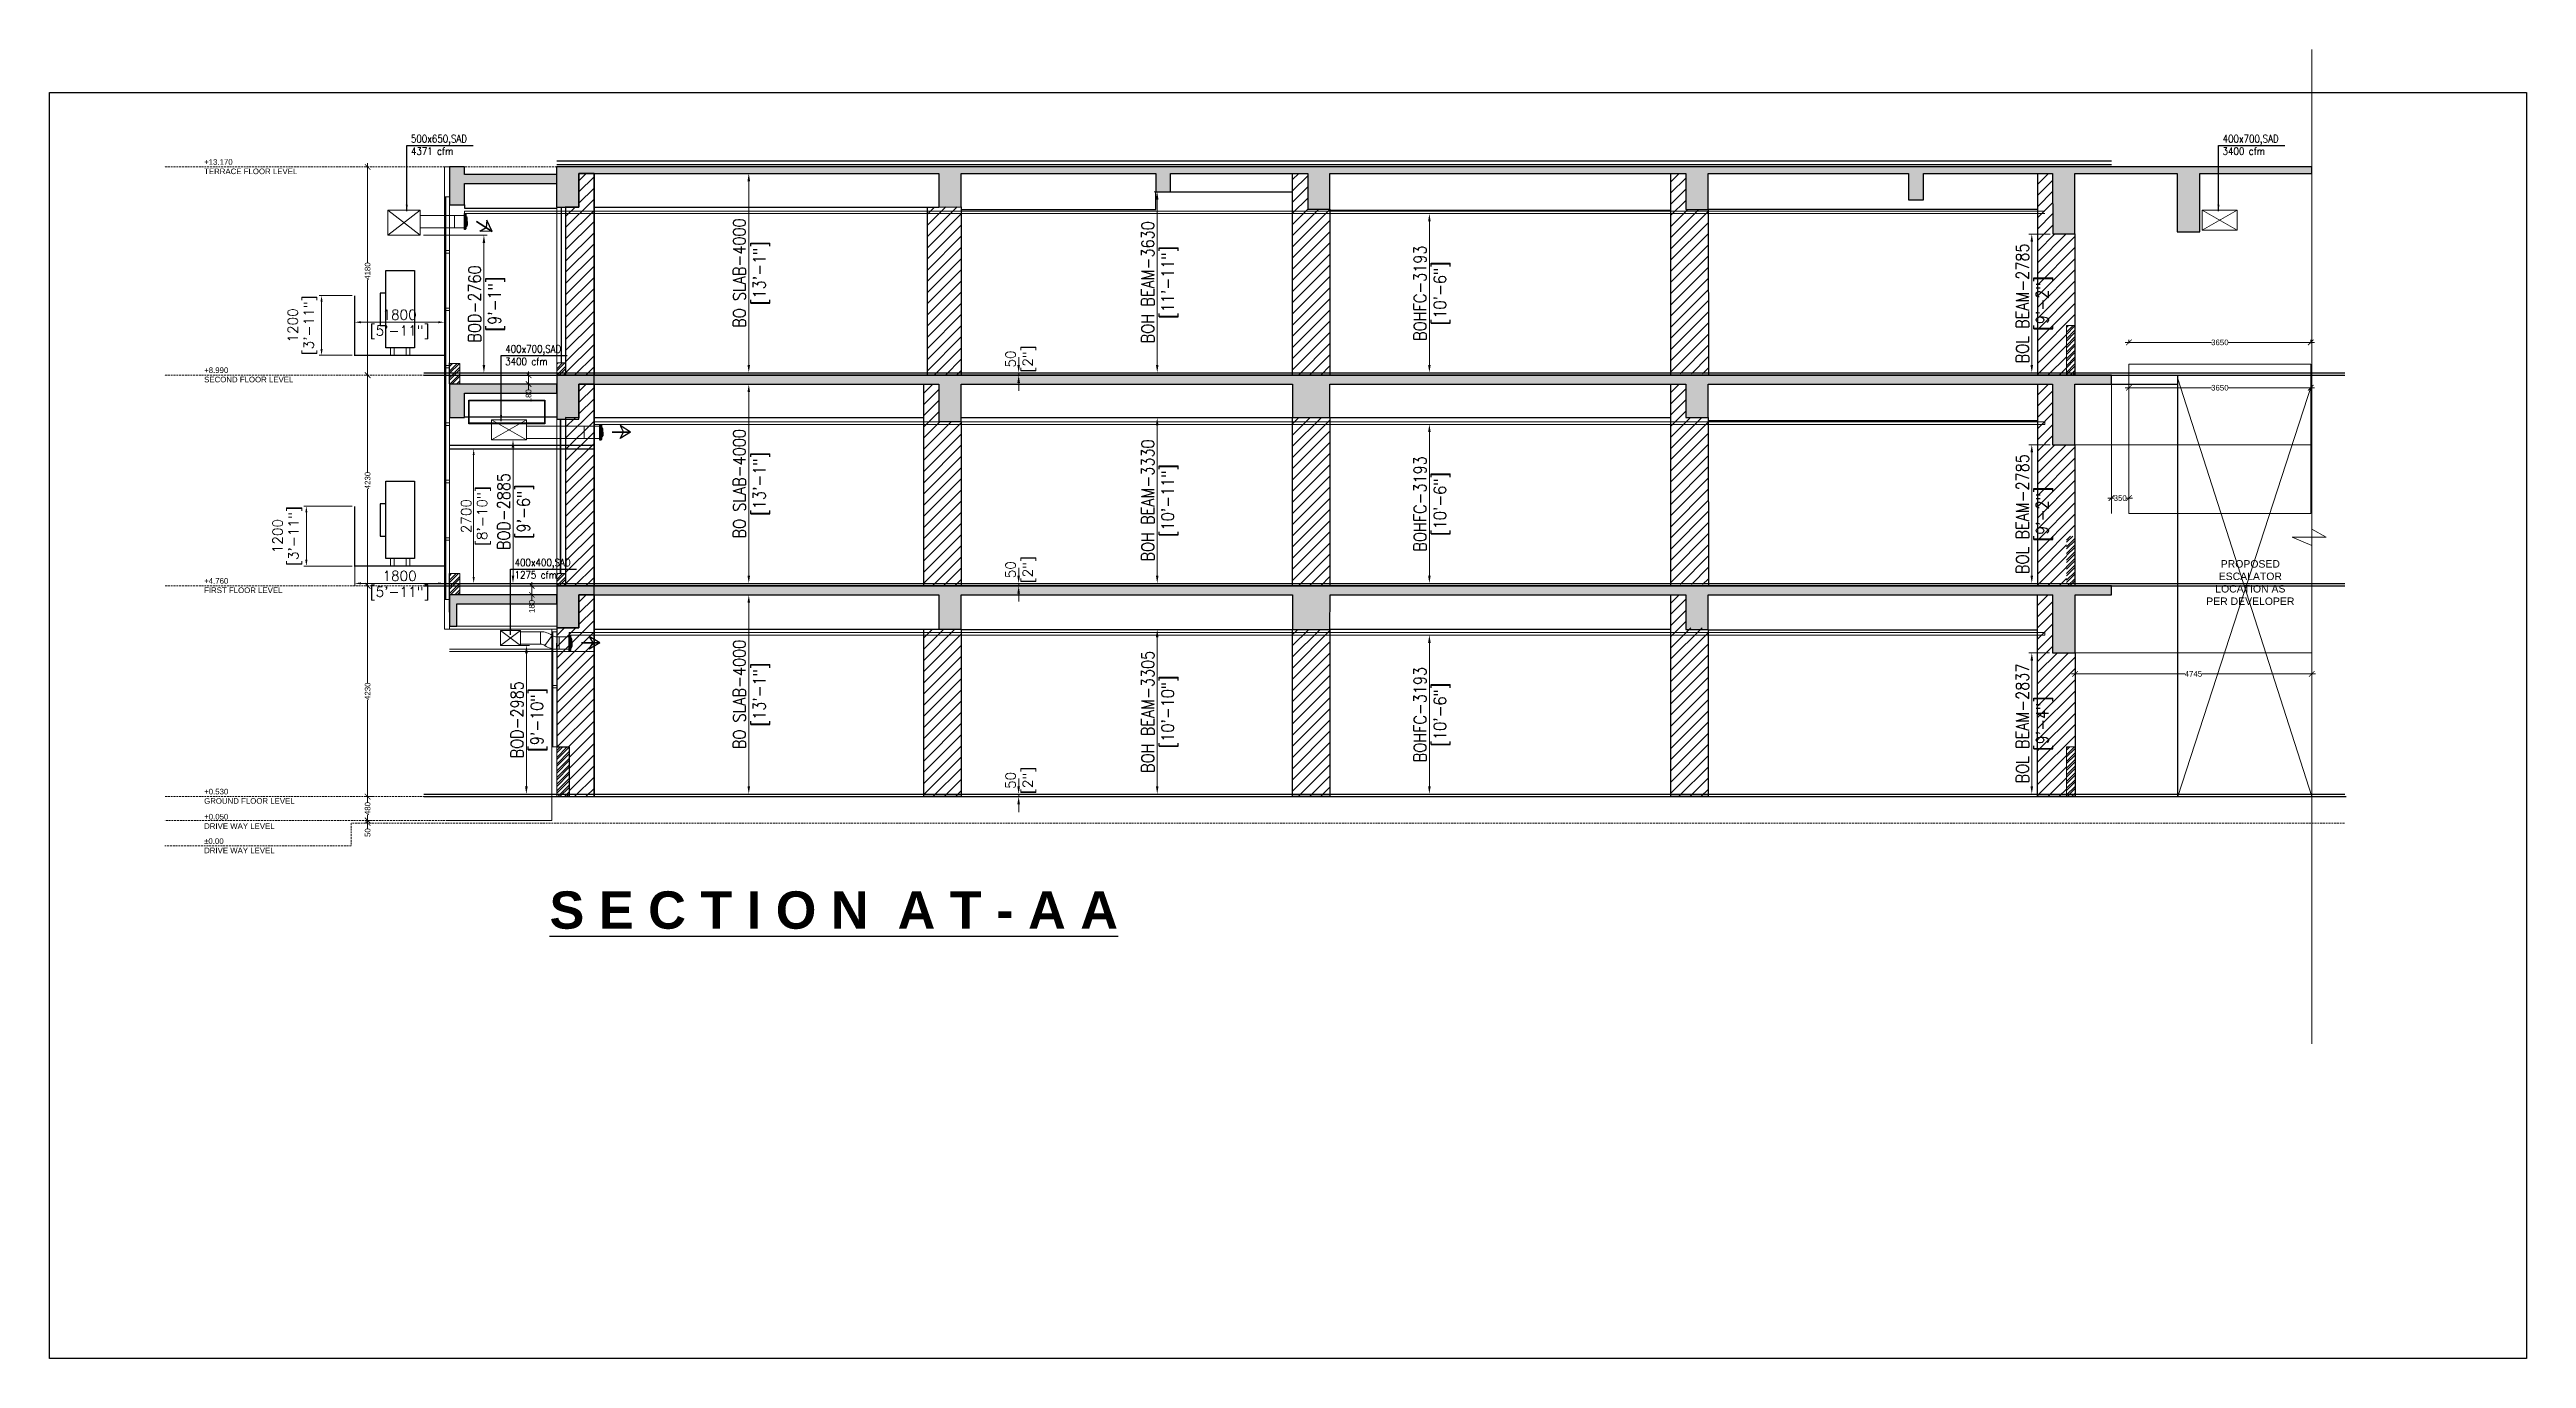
# Model space of a CAD drawing. Header units: millimetres. Extents: x -330573 to 5697, y 22061 to 198972.
# Drawn here: x -330573 to -280868, y 134876 to 161155 of the extents above; entities that cross this region are included whole.
import ezdxf

# ---------------------------------------------------------------- set-up
doc = ezdxf.new("R2010")
doc.units = ezdxf.units.MM
doc.linetypes.add('BORDERX2', pattern=[3.5, 1, -0.5, 1, -0.5, 0, -0.5])
doc.linetypes.add('DASHED', pattern=[0.75, 0.5, -0.25])
for name, color, linetype in [('AR-CALC', 7, 'Continuous'), ('DIM', 6, 'Continuous'), ('HAC', 1, 'Continuous')]:
    doc.layers.add(name, color=color, linetype=linetype)
for name, color, linetype, lineweight in [('BEAM', 54, 'Continuous', 18), ('I-FLOR-TXT', 2, 'Continuous', 5), ('S-ELEVATION LINE', 253, 'Continuous', 15), ('S-GRID', 8, 'BORDERX2', 0), ('S-Hatch', 8, 'Continuous', 5), ('S-TEXT', 2, 'Continuous', 25), ('VL-AC-DIM', 20, 'Continuous', 25), ('VL-AC-EQUIPMENT', 5, 'Continuous', 25), ('VL-AC-RAT', 1, 'Continuous', 5), ('VL-AC-SA', 6, 'Continuous', 5), ('VL-AC-SA_TEXT_50', 7, 'Continuous', 25), ('VL-AC-SAT', 72, 'Continuous', 25), ('VL-FC', 21, 'Continuous', 18)]:
    doc.layers.add(name, color=color, linetype=linetype, lineweight=lineweight)
doc.layers.add('S-COL.', color=7, linetype='Continuous', true_color=0x0000fa)
doc.layers.add('S-SLAB', color=7, linetype='Continuous', true_color=0x8b9895)
doc.layers.add('S-EXISTING GLAZING', color=7, linetype='Continuous', lineweight=13, true_color=0x0bf4d8)
doc.styles.add('100', font='arial.ttf', dxfattribs={"height": 150})
doc.styles.add('75', font='arial.ttf', dxfattribs={"height": 112.5})
doc.styles.add('ROMANS', font='romans.shx', dxfattribs={"height": 200})
doc.styles.get("Standard").update_dxf_attribs({"font": 'arial.ttf'})
doc.styles.add('VOLTAS - ROMAND', font='romand.shx', dxfattribs={"width": 0.85})
doc.dimstyles.new('Dim75', dxfattribs={"dimscale": 0, "dimtxt": 112.5, "dimasz": 112.5, "dimexe": 50, "dimexo": 50, "dimgap": 0.09, "dimtad": 0, "dimdec": 0, "dimrnd": 5, "dimzin": 0, "dimdsep": 46, "dimtxsty": '75', "dimblk": 'ARCHTICK', "dimcen": 0.09, "dimdle": 75, "dimclrd": 8, "dimclre": 8, "dimclrt": 2, "dimadec": 0, "dimazin": 0, "dimtfac": 1, "dimtdec": 0, "dimtofl": 0, "dimtmove": 0, "dimatfit": 3, "dimldrblk": 'DOT', "dimfxl": 1, "dimtolj": 1, "dimtzin": 0, "dimlwd": -1, "dimlwe": -1, "dimarcsym": 0})
doc.dimstyles.get("Standard").update_dxf_attribs({"dimtxt": 0.18, "dimasz": 0.18, "dimexe": 0.18, "dimexo": 0.0625, "dimgap": 0.09, "dimtad": 0, "dimtih": 1, "dimtoh": 1, "dimdec": 4, "dimzin": 0, "dimdsep": 46, "dimtxsty": 'Standard', "dimcen": 0.09, "dimadec": 0, "dimazin": 0, "dimtfac": 1, "dimtdec": 4, "dimtofl": 0, "dimtmove": 0, "dimatfit": 3, "dimfxl": 1, "dimtolj": 1, "dimtzin": 0, "dimarcsym": 0})
doc.dimstyles.new('VL_DIM', dxfattribs={"dimscale": 1.25, "dimtxt": 200, "dimasz": 125, "dimexe": 50, "dimexo": 50, "dimgap": 50, "dimtad": 1, "dimdec": 0, "dimrnd": 1, "dimzin": 9, "dimdsep": 46, "dimtxsty": 'ROMANS', "dimcen": 0.09, "dimdle": 35, "dimclrd": 7, "dimclre": 7, "dimclrt": 7, "dimadec": 0, "dimazin": 0, "dimtfac": 1, "dimtdec": 0, "dimtmove": 2, "dimatfit": 3, "dimfxl": 1, "dimtolj": 1, "dimtzin": 0, "dimlwd": 15, "dimlwe": 15, "dimarcsym": 1})
pattern_1 = [(45, (-458736.01, 80195.48), (-67.351921, 67.351921), []), (45, (-458691.11, 80195.48), (-67.351921, 67.351921), [])]
pattern_2 = [(45, (54753.31, 307500), (-67.35192, 67.35192), []), (45, (54798.21, 307500), (-67.35192, 67.35192), [])]
pattern_3 = [(45, (54753.31, 303270), (-67.35192, 67.35192), []), (45, (54798.21, 303270), (-67.35192, 67.35192), [])]

msp = doc.modelspace()

# ---------------------------------------------------------------- texts
at = {"layer": 'VL-AC-SA_TEXT_50', "char_height": 150, "width": 1258.286, "attachment_point": 5, "style": 'VOLTAS - ROMAND'}
for s, insert in [('\\pxql;500x650,SAD\\P4371 cfm  ', (-322691.8, 159239.2, 0)), ('\\pxql;400x700,SAD\\P3400 cfm  ', (-286336.9, 159239.2, 0)), ('\\pxql;400x700,SAD\\P3400 cfm  ', (-320799.7, 155018.4, 0)), ('\\pxql;400x400,SAD\\P1275 cfm  ', (-320612.3, 150732.4, -678.6))]:
    msp.add_mtext(s, dxfattribs=dict(at, insert=insert))

# ---------------------------------------------------------------- blocks, each defined once
blk = doc.blocks.new('_ArchTick')
at = {"color": 0, "linetype": 'ByBlock', "const_width": 0.15}
blk.add_lwpolyline([(-0.5, -0.5), (0.5, 0.5)], dxfattribs=at)
blk = doc.blocks.new('*D56')
at = {"layer": 'Defpoints', "color": 0, "transparency": 16777216}
for p in [(46481, 37496), (46002, 37016), (46481, 37016)]:
    blk.add_point(p, dxfattribs=at)
at = {"layer": 'I-FLOR-TXT', "color": 8, "transparency": 16777216}
for p, q in [((46102, 37496), (45952, 37496)), ((46002, 37571), (46002, 37382)), ((46102, 37016), (45952, 37016)), ((46002, 36941), (46002, 37129))]:
    blk.add_line(p, q, dxfattribs=at)
at = {"layer": 'I-FLOR-TXT', "color": 8, "transparency": 16777216, "xscale": 112.5, "yscale": 112.5, "zscale": 112.5}
for p, rotation in [((46002, 37496), 90), ((46002, 37016), 270)]:
    blk.add_blockref('_ArchTick', p, dxfattribs=dict(at, rotation=rotation))
at = {"layer": 'I-FLOR-TXT', "color": 2, "transparency": 16777216, "insert": (46002, 37256), "char_height": 112.5, "attachment_point": 5, "rotation": 90, "style": '75'}
blk.add_mtext('\\A1;480', dxfattribs=at)
blk = doc.blocks.new('_Dot')
at = {"color": 0, "linetype": 'ByBlock', "lineweight": -2}
blk.add_line((-0.5, 0), (-1, 0), dxfattribs=at)
at = {"color": 0, "linetype": 'ByBlock', "lineweight": 0, "const_width": 0.5}
blk.add_lwpolyline([(-0.25, 0, 1), (0.25, 0, 1)], format="xyb", close=True, dxfattribs=at)
blk = doc.blocks.new('*D55')
at = {"layer": 'BEAM', "color": 8, "transparency": 16777216}
for p, q in [((46014, 37016), (45952, 37016)), ((46014, 36966), (45952, 36966)), ((46002, 37091), (46002, 36966)), ((46002, 36966), (46002, 36853))]:
    blk.add_line(p, q, dxfattribs=at)
at = {"layer": 'Defpoints', "color": 0, "transparency": 16777216}
for p in [(46002, 36966), (46481, 37016), (46481, 36966)]:
    blk.add_point(p, dxfattribs=at)
at = {"layer": 'BEAM', "color": 8, "transparency": 16777216, "xscale": 112.5, "yscale": 112.5, "zscale": 112.5}
for p, rotation in [((46002, 37016), 90), ((46002, 36966), 270)]:
    blk.add_blockref('_ArchTick', p, dxfattribs=dict(at, rotation=rotation))
at = {"layer": 'BEAM', "color": 2, "transparency": 16777216, "insert": (46002, 36773), "char_height": 112.5, "attachment_point": 5, "rotation": 90, "style": '75'}
blk.add_mtext('\\A1;50', dxfattribs=at)
blk = doc.blocks.new('*D63')
at = {"layer": 'BEAM', "color": 8, "transparency": 16777216}
for p, q in [((46002, 41801), (46002, 39781)), ((46014, 41726), (45952, 41726)), ((46002, 37421), (46002, 39440)), ((46014, 37496), (45952, 37496))]:
    blk.add_line(p, q, dxfattribs=at)
at = {"layer": 'Defpoints', "color": 0, "transparency": 16777216}
for p in [(46002, 41726), (46479, 41726), (46481, 37496)]:
    blk.add_point(p, dxfattribs=at)
at = {"layer": 'BEAM', "color": 8, "transparency": 16777216, "xscale": 112.5, "yscale": 112.5, "zscale": 112.5}
for p, rotation in [((46002, 41726), 90), ((46002, 37496), 270)]:
    blk.add_blockref('_ArchTick', p, dxfattribs=dict(at, rotation=rotation))
at = {"layer": 'BEAM', "color": 2, "transparency": 16777216, "insert": (46002, 39611), "char_height": 112.5, "attachment_point": 5, "rotation": 90, "style": '75'}
blk.add_mtext('\\A1;4230', dxfattribs=at)
blk = doc.blocks.new('*D64')
at = {"layer": 'BEAM', "color": 8, "transparency": 16777216}
for p, q in [((46014, 45956), (45952, 45956)), ((46002, 46031), (46002, 44011)), ((46002, 41651), (46002, 43670)), ((46014, 41726), (45952, 41726))]:
    blk.add_line(p, q, dxfattribs=at)
at = {"layer": 'Defpoints', "color": 0, "transparency": 16777216}
for p in [(46002, 45956), (46479, 45956), (46479, 41726)]:
    blk.add_point(p, dxfattribs=at)
at = {"layer": 'BEAM', "color": 8, "transparency": 16777216, "xscale": 112.5, "yscale": 112.5, "zscale": 112.5}
for p, rotation in [((46002, 45956), 90), ((46002, 41726), 270)]:
    blk.add_blockref('_ArchTick', p, dxfattribs=dict(at, rotation=rotation))
at = {"layer": 'BEAM', "color": 2, "transparency": 16777216, "insert": (46002, 43841), "char_height": 112.5, "attachment_point": 5, "rotation": 90, "style": '75'}
blk.add_mtext('\\A1;4230', dxfattribs=at)
blk = doc.blocks.new('*D65')
at = {"layer": 'BEAM', "color": 8, "transparency": 16777216}
for p, q in [((46002, 50211), (46002, 48216)), ((46014, 50136), (45952, 50136)), ((46002, 45881), (46002, 47875)), ((46014, 45956), (45952, 45956))]:
    blk.add_line(p, q, dxfattribs=at)
at = {"layer": 'Defpoints', "color": 0, "transparency": 16777216}
for p in [(46002, 50136), (46479, 50136), (46479, 45956)]:
    blk.add_point(p, dxfattribs=at)
at = {"layer": 'BEAM', "color": 8, "transparency": 16777216, "xscale": 112.5, "yscale": 112.5, "zscale": 112.5}
for p, rotation in [((46002, 50136), 90), ((46002, 45956), 270)]:
    blk.add_blockref('_ArchTick', p, dxfattribs=dict(at, rotation=rotation))
at = {"layer": 'BEAM', "color": 2, "transparency": 16777216, "insert": (46002, 48046), "char_height": 112.5, "attachment_point": 5, "rotation": 90, "style": '75'}
blk.add_mtext('\\A1;4180', dxfattribs=at)
blk = doc.blocks.new('*D57')
at = {"layer": 'BEAM', "color": 8, "transparency": 16777216}
for p, q in [((81270, 45704), (83003, 45704)), ((81345, 45716), (81345, 45654)), ((85070, 45704), (83338, 45704)), ((84995, 45716), (84995, 45654))]:
    blk.add_line(p, q, dxfattribs=at)
at = {"layer": 'Defpoints', "color": 0, "transparency": 16777216}
for p in [(81345, 45956), (84995, 45956), (81345, 45704)]:
    blk.add_point(p, dxfattribs=at)
at = {"layer": 'BEAM', "color": 8, "transparency": 16777216, "xscale": 112.5, "yscale": 112.5, "zscale": 112.5, "rotation": 180}
blk.add_blockref('_ArchTick', (81345, 45704), dxfattribs=at)
at = {"layer": 'BEAM', "color": 8, "transparency": 16777216, "xscale": 112.5, "yscale": 112.5, "zscale": 112.5}
blk.add_blockref('_ArchTick', (84995, 45704), dxfattribs=at)
at = {"layer": 'BEAM', "color": 2, "transparency": 16777216, "insert": (83170, 45704), "char_height": 112.5, "attachment_point": 5, "style": '75'}
blk.add_mtext('\\A1;3650', dxfattribs=at)
blk = doc.blocks.new('*D58')
at = {"layer": 'BEAM', "color": 8, "transparency": 16777216}
for p, q in [((80920, 43488), (81046, 43488)), ((80995, 43476), (80995, 43538)), ((81420, 43488), (81295, 43488)), ((81345, 43476), (81345, 43538))]:
    blk.add_line(p, q, dxfattribs=at)
at = {"layer": 'Defpoints', "color": 0, "transparency": 16777216}
for p in [(81345, 43488), (80995, 43180), (81345, 43180)]:
    blk.add_point(p, dxfattribs=at)
at = {"layer": 'BEAM', "color": 8, "transparency": 16777216, "xscale": 112.5, "yscale": 112.5, "zscale": 112.5, "rotation": 180}
blk.add_blockref('_ArchTick', (80995, 43488), dxfattribs=at)
at = {"layer": 'BEAM', "color": 8, "transparency": 16777216, "xscale": 112.5, "yscale": 112.5, "zscale": 112.5}
blk.add_blockref('_ArchTick', (81345, 43488), dxfattribs=at)
at = {"layer": 'BEAM', "color": 2, "transparency": 16777216, "insert": (81170, 43488), "char_height": 112.5, "attachment_point": 5, "style": '75'}
blk.add_mtext('\\A1;350', dxfattribs=at)
blk = doc.blocks.new('*D59')
at = {"layer": 'BEAM', "color": 8, "transparency": 16777216}
for p, q in [((80190, 39959), (82468, 39959)), ((80265, 39947), (80265, 40009)), ((85088, 39959), (82810, 39959)), ((85013, 39947), (85013, 40009))]:
    blk.add_line(p, q, dxfattribs=at)
at = {"layer": 'Defpoints', "color": 0, "transparency": 16777216}
for p in [(80265, 39959), (80265, 39631), (85013, 39631)]:
    blk.add_point(p, dxfattribs=at)
at = {"layer": 'BEAM', "color": 8, "transparency": 16777216, "xscale": 112.5, "yscale": 112.5, "zscale": 112.5, "rotation": 180}
blk.add_blockref('_ArchTick', (80265, 39959), dxfattribs=at)
at = {"layer": 'BEAM', "color": 8, "transparency": 16777216, "xscale": 112.5, "yscale": 112.5, "zscale": 112.5}
blk.add_blockref('_ArchTick', (85013, 39959), dxfattribs=at)
at = {"layer": 'BEAM', "color": 2, "transparency": 16777216, "insert": (82639, 39959), "char_height": 112.5, "attachment_point": 5, "style": '75'}
blk.add_mtext('\\A1;4745', dxfattribs=at)
blk = doc.blocks.new('*D60')
at = {"layer": 'BEAM', "color": 8, "transparency": 16777216}
for p, q in [((81270, 46614), (83003, 46614)), ((81345, 46602), (81345, 46664)), ((85070, 46614), (83338, 46614)), ((84995, 46602), (84995, 46664))]:
    blk.add_line(p, q, dxfattribs=at)
at = {"layer": 'Defpoints', "color": 0, "transparency": 16777216}
for p in [(84995, 46614), (81345, 46180), (84995, 46180)]:
    blk.add_point(p, dxfattribs=at)
at = {"layer": 'BEAM', "color": 8, "transparency": 16777216, "xscale": 112.5, "yscale": 112.5, "zscale": 112.5, "rotation": 180}
blk.add_blockref('_ArchTick', (81345, 46614), dxfattribs=at)
at = {"layer": 'BEAM', "color": 8, "transparency": 16777216, "xscale": 112.5, "yscale": 112.5, "zscale": 112.5}
blk.add_blockref('_ArchTick', (84995, 46614), dxfattribs=at)
at = {"layer": 'BEAM', "color": 2, "transparency": 16777216, "insert": (83170, 46614), "char_height": 112.5, "attachment_point": 5, "style": '75'}
blk.add_mtext('\\A1;3650', dxfattribs=at)
blk = doc.blocks.new('*D61')
at = {"layer": 'BEAM', "color": 8, "transparency": 16777216}
for p, q in [((49243, 45956), (49181, 45956)), ((49243, 45776), (49181, 45776)), ((49231, 46031), (49231, 45776)), ((49231, 45776), (49231, 45663))]:
    blk.add_line(p, q, dxfattribs=at)
at = {"layer": 'Defpoints', "color": 0, "transparency": 16777216}
for p in [(49231, 45776), (49795, 45956), (49795, 45776)]:
    blk.add_point(p, dxfattribs=at)
at = {"layer": 'BEAM', "color": 8, "transparency": 16777216, "xscale": 112.5, "yscale": 112.5, "zscale": 112.5}
for p, rotation in [((49231, 45956), 90), ((49231, 45776), 270)]:
    blk.add_blockref('_ArchTick', p, dxfattribs=dict(at, rotation=rotation))
at = {"layer": 'BEAM', "color": 2, "transparency": 16777216, "insert": (49231, 45544), "char_height": 112.5, "attachment_point": 5, "rotation": 90, "style": '75'}
blk.add_mtext('\\A1;180', dxfattribs=at)
blk = doc.blocks.new('*D62')
at = {"layer": 'BEAM', "color": 8, "transparency": 16777216}
for p, q in [((49296, 41801), (49296, 41546)), ((49308, 41726), (49246, 41726)), ((49308, 41546), (49246, 41546)), ((49296, 41546), (49296, 41433))]:
    blk.add_line(p, q, dxfattribs=at)
at = {"layer": 'Defpoints', "color": 0, "transparency": 16777216}
for p in [(49296, 41546), (49795, 41726), (49795, 41546)]:
    blk.add_point(p, dxfattribs=at)
at = {"layer": 'BEAM', "color": 8, "transparency": 16777216, "xscale": 112.5, "yscale": 112.5, "zscale": 112.5}
for p, rotation in [((49296, 41726), 90), ((49296, 41546), 270)]:
    blk.add_blockref('_ArchTick', p, dxfattribs=dict(at, rotation=rotation))
at = {"layer": 'BEAM', "color": 2, "transparency": 16777216, "insert": (49296, 41314), "char_height": 112.5, "attachment_point": 5, "rotation": 90, "style": '75'}
blk.add_mtext('\\A1;180', dxfattribs=at)
blk = doc.blocks.new('*D67')
at = {"layer": 'AR-CALC', "color": 7, "lineweight": 15, "transparency": 16777216}
for p, q in [((-311145, 146207), (-311063, 146207)), ((-311145, 146157), (-311063, 146157)), ((-311125, 146363), (-311125, 146519)), ((-311125, 146157), (-311125, 146207)), ((-311125, 146000), (-311125, 145844))]:
    blk.add_line(p, q, dxfattribs=at)
at = {"layer": 'AR-CALC', "color": 7, "transparency": 16777216}
for points in [[(-311152, 146363), (-311099, 146363), (-311125, 146207)], [(-311152, 146000), (-311099, 146000), (-311125, 146157)]]:
    blk.add_solid(points, dxfattribs=at)
at = {"layer": 'Defpoints', "color": 0, "transparency": 16777216}
for p in [(-311207, 146207), (-311207, 146157), (-311125, 146207)]:
    blk.add_point(p, dxfattribs=at)
at = {"layer": 'AR-CALC', "color": 7, "transparency": 16777216, "char_height": 200, "attachment_point": 5, "rotation": 90, "style": 'ROMANS'}
for s, insert in [('\\A1;50', (-311288, 146482)), ('\\A1;[2"]', (-310911, 146482))]:
    blk.add_mtext(s, dxfattribs=dict(at, insert=insert))
blk = doc.blocks.new('*D76')
at = {"layer": 'AR-CALC', "color": 7, "lineweight": 15, "transparency": 16777216}
for p, q in [((-311125, 150593), (-311125, 150749)), ((-311145, 150437), (-311063, 150437)), ((-311145, 150387), (-311063, 150387)), ((-311125, 150387), (-311125, 150437)), ((-311125, 150230), (-311125, 150074))]:
    blk.add_line(p, q, dxfattribs=at)
at = {"layer": 'AR-CALC', "color": 7, "transparency": 16777216}
for points in [[(-311152, 150593), (-311099, 150593), (-311125, 150437)], [(-311152, 150230), (-311099, 150230), (-311125, 150387)]]:
    blk.add_solid(points, dxfattribs=at)
at = {"layer": 'Defpoints', "color": 0, "transparency": 16777216}
for p in [(-311207, 150437), (-311207, 150387), (-311125, 150437)]:
    blk.add_point(p, dxfattribs=at)
at = {"layer": 'AR-CALC', "color": 7, "transparency": 16777216, "char_height": 200, "attachment_point": 5, "rotation": 90, "style": 'ROMANS'}
for s, insert in [('\\A1;50', (-311288, 150712)), ('\\A1;[2"]', (-310911, 150712))]:
    blk.add_mtext(s, dxfattribs=dict(at, insert=insert))
blk = doc.blocks.new('*D77')
at = {"layer": 'AR-CALC', "color": 7, "lineweight": 15, "transparency": 16777216}
for p, q in [((-311145, 154667), (-311063, 154667)), ((-311145, 154617), (-311063, 154617)), ((-311125, 154823), (-311125, 154979)), ((-311125, 154617), (-311125, 154667)), ((-311125, 154460), (-311125, 154304))]:
    blk.add_line(p, q, dxfattribs=at)
at = {"layer": 'AR-CALC', "color": 7, "transparency": 16777216}
for points in [[(-311152, 154823), (-311099, 154823), (-311125, 154667)], [(-311152, 154460), (-311099, 154460), (-311125, 154617)]]:
    blk.add_solid(points, dxfattribs=at)
at = {"layer": 'Defpoints', "color": 0, "transparency": 16777216}
for p in [(-311207, 154667), (-311207, 154617), (-311125, 154667)]:
    blk.add_point(p, dxfattribs=at)
at = {"layer": 'AR-CALC', "color": 7, "transparency": 16777216, "char_height": 200, "attachment_point": 5, "rotation": 90, "style": 'ROMANS'}
for s, insert in [('\\A1;50', (-311288, 154942)), ('\\A1;[2"]', (-310911, 154942))]:
    blk.add_mtext(s, dxfattribs=dict(at, insert=insert))
blk = doc.blocks.new('A$C31EE6DEE')
at = {"layer": 'VL-AC-EQUIPMENT'}
for points in [[(-575, 0), (-575, 1550), (0, 1550), (0, 0)], [(-575, 1099), (-687, 1099), (-687, 451), (-575, 451)]]:
    blk.add_lwpolyline(points, close=True, dxfattribs=at)
blk = doc.blocks.new('*D79')
at = {"layer": 'Defpoints', "color": 0, "transparency": 16777216}
for p in [(-324448, 151386), (-322648, 151386), (-322648, 150437)]:
    blk.add_point(p, dxfattribs=at)
at = {"layer": 'VL-AC-RAT', "color": 7, "lineweight": 15, "transparency": 16777216}
for p, q in [((-324448, 151336), (-324448, 150387)), ((-322648, 151336), (-322648, 150387)), ((-324323, 150437), (-322773, 150437))]:
    blk.add_line(p, q, dxfattribs=at)
at = {"layer": 'VL-AC-RAT', "color": 7, "transparency": 16777216}
for points in [[(-324323, 150458), (-324323, 150416), (-324448, 150437)], [(-322773, 150458), (-322773, 150416), (-322648, 150437)]]:
    blk.add_solid(points, dxfattribs=at)
at = {"layer": 'VL-AC-RAT', "color": 7, "transparency": 16777216, "char_height": 200, "attachment_point": 5, "style": 'ROMANS'}
for s, insert in [('\\A1;1800', (-323548, 150587)), ('\\A1;[5\'-11"]', (-323548, 150235))]:
    blk.add_mtext(s, dxfattribs=dict(at, insert=insert))
blk = doc.blocks.new('*D80')
at = {"layer": 'Defpoints', "color": 0, "transparency": 16777216}
for p in [(-325419, 151986), (-324448, 151986), (-324448, 150786)]:
    blk.add_point(p, dxfattribs=at)
at = {"layer": 'VL-AC-RAT', "color": 7, "lineweight": 15, "transparency": 16777216}
for p, q in [((-324498, 151986), (-325469, 151986)), ((-325419, 150911), (-325419, 151861)), ((-324498, 150786), (-325469, 150786))]:
    blk.add_line(p, q, dxfattribs=at)
at = {"layer": 'VL-AC-RAT', "color": 7, "transparency": 16777216}
for points in [[(-325440, 151861), (-325398, 151861), (-325419, 151986)], [(-325440, 150911), (-325398, 150911), (-325419, 150786)]]:
    blk.add_solid(points, dxfattribs=at)
at = {"layer": 'VL-AC-RAT', "color": 7, "transparency": 16777216, "char_height": 200, "attachment_point": 5, "rotation": 90, "style": 'ROMANS'}
for s, insert in [('\\A1;1200', (-325997, 151386)), ('\\A1;[3\'-11"]', (-325644, 151386))]:
    blk.add_mtext(s, dxfattribs=dict(at, insert=insert))
blk = doc.blocks.new('*D81')
at = {"layer": 'Defpoints', "color": 0, "transparency": 16777216}
for p in [(-324448, 156216), (-325114, 155016), (-324448, 155016)]:
    blk.add_point(p, dxfattribs=at)
at = {"layer": 'VL-AC-RAT', "color": 7, "lineweight": 15, "transparency": 16777216}
for p, q in [((-324498, 156216), (-325164, 156216)), ((-325114, 156091), (-325114, 155141)), ((-324498, 155016), (-325164, 155016))]:
    blk.add_line(p, q, dxfattribs=at)
at = {"layer": 'VL-AC-RAT', "color": 7, "transparency": 16777216}
for points in [[(-325135, 156091), (-325093, 156091), (-325114, 156216)], [(-325135, 155141), (-325093, 155141), (-325114, 155016)]]:
    blk.add_solid(points, dxfattribs=at)
at = {"layer": 'VL-AC-RAT', "color": 7, "transparency": 16777216, "char_height": 200, "attachment_point": 5, "rotation": 90, "style": 'ROMANS'}
for s, insert in [('\\A1;[3\'-11"]', (-325339, 155616)), ('\\A1;1200', (-325691, 155616))]:
    blk.add_mtext(s, dxfattribs=dict(at, insert=insert))
blk = doc.blocks.new('*D82')
at = {"layer": 'Defpoints', "color": 0, "transparency": 16777216}
for p in [(-322648, 155680), (-324448, 155424), (-322648, 155424, 0)]:
    blk.add_point(p, dxfattribs=at)
at = {"layer": 'VL-AC-RAT', "color": 7, "lineweight": 15, "transparency": 16777216}
for p, q in [((-324448, 155474), (-324448, 155730)), ((-324323, 155680), (-322773, 155680)), ((-322648, 155474), (-322648, 155730))]:
    blk.add_line(p, q, dxfattribs=at)
at = {"layer": 'VL-AC-RAT', "color": 7, "transparency": 16777216}
for points in [[(-324323, 155701), (-324323, 155659), (-324448, 155680)], [(-322773, 155701), (-322773, 155659), (-322648, 155680)]]:
    blk.add_solid(points, dxfattribs=at)
at = {"layer": 'VL-AC-RAT', "color": 7, "transparency": 16777216, "char_height": 200, "attachment_point": 5, "style": 'ROMANS'}
for s, insert in [('\\A1;[5\'-11"]', (-323548, 155478)), ('\\A1;1800', (-323548, 155830))]:
    blk.add_mtext(s, dxfattribs=dict(at, insert=insert))
blk = doc.blocks.new('*D130')
at = {"layer": 'Defpoints', "color": 0, "transparency": 16777216}
for p in [(-302805, 157860), (-302883, 154667), (-302800, 154667)]:
    blk.add_point(p, dxfattribs=at)
at = {"layer": 'VL-AC-DIM', "color": 7, "lineweight": 15, "transparency": 16777216}
for p, q in [((-302867, 157860), (-302946, 157860)), ((-302883, 157703), (-302883, 154823)), ((-302862, 154667), (-302946, 154667))]:
    blk.add_line(p, q, dxfattribs=at)
at = {"layer": 'VL-AC-DIM', "color": 7, "transparency": 16777216}
for points in [[(-302909, 157703), (-302857, 157703), (-302883, 157860)], [(-302909, 154823), (-302857, 154823), (-302883, 154667)]]:
    blk.add_solid(points, dxfattribs=at)
at = {"layer": 'VL-AC-DIM', "color": 7, "transparency": 16777216, "char_height": 250, "width": 717.21, "attachment_point": 5, "rotation": 90, "style": 'VOLTAS - ROMAND'}
for s, insert in [('\\A1;BOHFC-3193', (-303071, 156263)), ('\\A1;[10\'-6"]', (-302630, 156263))]:
    blk.add_mtext(s, dxfattribs=dict(at, insert=insert))
blk = doc.blocks.new('*D131')
at = {"layer": 'Defpoints', "color": 0, "transparency": 16777216}
for p in [(-308193, 158297), (-308345, 154667), (-308193, 154667)]:
    blk.add_point(p, dxfattribs=at)
at = {"layer": 'VL-AC-DIM', "color": 7, "lineweight": 15, "transparency": 16777216}
for p, q in [((-308255, 158297), (-308408, 158297)), ((-308345, 158141), (-308345, 154823)), ((-308255, 154667), (-308408, 154667))]:
    blk.add_line(p, q, dxfattribs=at)
at = {"layer": 'VL-AC-DIM', "color": 7, "transparency": 16777216}
for points in [[(-308371, 158141), (-308319, 158141), (-308345, 158297)], [(-308371, 154823), (-308319, 154823), (-308345, 154667)]]:
    blk.add_solid(points, dxfattribs=at)
at = {"layer": 'VL-AC-DIM', "color": 7, "transparency": 16777216, "char_height": 250, "attachment_point": 5, "rotation": 90, "style": 'VOLTAS - ROMAND'}
for s, insert in [('\\A1;BOH BEAM-3630', (-308533, 156482)), ('\\A1;[11\'-11"]', (-308092, 156482))]:
    blk.add_mtext(s, dxfattribs=dict(at, insert=insert))
blk = doc.blocks.new('*D132')
at = {"layer": 'Defpoints', "color": 0, "transparency": 16777216}
for p in [(-316389, 158666), (-316541, 154667), (-316389, 154667)]:
    blk.add_point(p, dxfattribs=at)
at = {"layer": 'VL-AC-DIM', "color": 7, "lineweight": 15, "transparency": 16777216}
for p, q in [((-316451, 158666), (-316604, 158666)), ((-316541, 158510), (-316541, 154823)), ((-316451, 154667), (-316604, 154667))]:
    blk.add_line(p, q, dxfattribs=at)
at = {"layer": 'VL-AC-DIM', "color": 7, "transparency": 16777216}
for points in [[(-316567, 158510), (-316515, 158510), (-316541, 158666)], [(-316567, 154823), (-316515, 154823), (-316541, 154667)]]:
    blk.add_solid(points, dxfattribs=at)
at = {"layer": 'VL-AC-DIM', "color": 7, "transparency": 16777216, "char_height": 250, "attachment_point": 5, "rotation": 90, "style": 'VOLTAS - ROMAND'}
for s, insert in [('\\A1;BO SLAB-4000', (-316729, 156667)), ('\\A1;[13\'-1"]', (-316288, 156667))]:
    blk.add_mtext(s, dxfattribs=dict(at, insert=insert))
blk = doc.blocks.new('*D133')
at = {"layer": 'Defpoints', "color": 0, "transparency": 16777216}
for p in [(-323132, 157427, 0), (-321856, 154667), (-321772, 154667)]:
    blk.add_point(p, dxfattribs=at)
at = {"layer": 'VL-AC-DIM', "color": 7, "lineweight": 15, "transparency": 16777216}
for p, q in [((-323070, 157427), (-321793, 157427)), ((-321856, 157270), (-321856, 154823)), ((-321835, 154667), (-321918, 154667))]:
    blk.add_line(p, q, dxfattribs=at)
at = {"layer": 'VL-AC-DIM', "color": 7, "transparency": 16777216}
for points in [[(-321882, 157270), (-321830, 157270), (-321856, 157427)], [(-321882, 154823), (-321830, 154823), (-321856, 154667)]]:
    blk.add_solid(points, dxfattribs=at)
at = {"layer": 'VL-AC-DIM', "color": 7, "transparency": 16777216, "char_height": 250, "width": 717.21, "attachment_point": 5, "rotation": 90, "style": 'VOLTAS - ROMAND'}
for s, insert in [('\\A1;BOD-2760', (-322043, 156047)), ('\\A1;[9\'-1"]', (-321603, 156047))]:
    blk.add_mtext(s, dxfattribs=dict(at, insert=insert))
blk = doc.blocks.new('*D134')
at = {"layer": 'Defpoints', "color": 0, "transparency": 16777216}
for p in [(-321612, 153322), (-321272, 150437), (-321188, 150437)]:
    blk.add_point(p, dxfattribs=at)
at = {"layer": 'VL-AC-DIM', "color": 7, "lineweight": 15, "transparency": 16777216}
for p, q in [((-321549, 153322), (-321209, 153322)), ((-321272, 153165), (-321272, 150593)), ((-321251, 150437), (-321334, 150437))]:
    blk.add_line(p, q, dxfattribs=at)
at = {"layer": 'VL-AC-DIM', "color": 7, "transparency": 16777216}
for points in [[(-321298, 153165), (-321246, 153165), (-321272, 153322)], [(-321298, 150593), (-321246, 150593), (-321272, 150437)]]:
    blk.add_solid(points, dxfattribs=at)
at = {"layer": 'VL-AC-DIM', "color": 7, "transparency": 16777216, "char_height": 250, "width": 717.21, "attachment_point": 5, "rotation": 90, "style": 'VOLTAS - ROMAND'}
for s, insert in [('\\A1;BOD-2885', (-321459, 151879)), ('\\A1;[9\'-6"]', (-321019, 151879))]:
    blk.add_mtext(s, dxfattribs=dict(at, insert=insert))
blk = doc.blocks.new('*D136')
at = {"layer": 'Defpoints', "color": 0, "transparency": 16777216}
for p in [(-302805, 153630), (-302883, 150437), (-302800, 150437)]:
    blk.add_point(p, dxfattribs=at)
at = {"layer": 'VL-AC-DIM', "color": 7, "lineweight": 15, "transparency": 16777216}
for p, q in [((-302867, 153630), (-302946, 153630)), ((-302883, 153473), (-302883, 150593)), ((-302862, 150437), (-302946, 150437))]:
    blk.add_line(p, q, dxfattribs=at)
at = {"layer": 'VL-AC-DIM', "color": 7, "transparency": 16777216}
for points in [[(-302909, 153473), (-302857, 153473), (-302883, 153630)], [(-302909, 150593), (-302857, 150593), (-302883, 150437)]]:
    blk.add_solid(points, dxfattribs=at)
at = {"layer": 'VL-AC-DIM', "color": 7, "transparency": 16777216, "char_height": 250, "width": 717.21, "attachment_point": 5, "rotation": 90, "style": 'VOLTAS - ROMAND'}
for s, insert in [('\\A1;BOHFC-3193', (-303071, 152033)), ('\\A1;[10\'-6"]', (-302630, 152033))]:
    blk.add_mtext(s, dxfattribs=dict(at, insert=insert))
blk = doc.blocks.new('*D137')
at = {"layer": 'Defpoints', "color": 0, "transparency": 16777216}
for p in [(-290363, 153221), (-290795, 150437), (-290190, 150437)]:
    blk.add_point(p, dxfattribs=at)
at = {"layer": 'VL-AC-DIM', "color": 7, "lineweight": 15, "transparency": 16777216}
for p, q in [((-290426, 153221), (-290857, 153221)), ((-290795, 153065), (-290795, 150593)), ((-290253, 150437), (-290857, 150437))]:
    blk.add_line(p, q, dxfattribs=at)
at = {"layer": 'VL-AC-DIM', "color": 7, "transparency": 16777216}
for points in [[(-290821, 153065), (-290769, 153065), (-290795, 153221)], [(-290821, 150593), (-290769, 150593), (-290795, 150437)]]:
    blk.add_solid(points, dxfattribs=at)
at = {"layer": 'VL-AC-DIM', "color": 7, "transparency": 16777216, "char_height": 250, "attachment_point": 5, "rotation": 90, "style": 'VOLTAS - ROMAND'}
for s, insert in [('\\A1;BOL BEAM-2785', (-290982, 151829)), ('\\A1;[9\'-2"]', (-290542, 151829))]:
    blk.add_mtext(s, dxfattribs=dict(at, insert=insert))
blk = doc.blocks.new('*D138')
at = {"layer": 'Defpoints', "color": 0, "transparency": 16777216}
for p in [(-308193, 153766), (-308345, 150437), (-308193, 150437)]:
    blk.add_point(p, dxfattribs=at)
at = {"layer": 'VL-AC-DIM', "color": 7, "lineweight": 15, "transparency": 16777216}
for p, q in [((-308255, 153766), (-308408, 153766)), ((-308345, 153610), (-308345, 150593)), ((-308255, 150437), (-308408, 150437))]:
    blk.add_line(p, q, dxfattribs=at)
at = {"layer": 'VL-AC-DIM', "color": 7, "transparency": 16777216}
for points in [[(-308371, 153610), (-308319, 153610), (-308345, 153766)], [(-308371, 150593), (-308319, 150593), (-308345, 150437)]]:
    blk.add_solid(points, dxfattribs=at)
at = {"layer": 'VL-AC-DIM', "color": 7, "transparency": 16777216, "char_height": 250, "attachment_point": 5, "rotation": 90, "style": 'VOLTAS - ROMAND'}
for s, insert in [('\\A1;BOH BEAM-3330', (-308533, 152102)), ('\\A1;[10\'-11"]', (-308092, 152102))]:
    blk.add_mtext(s, dxfattribs=dict(at, insert=insert))
blk = doc.blocks.new('*D139')
at = {"layer": 'Defpoints', "color": 0, "transparency": 16777216}
for p in [(-316389, 154436), (-316541, 150437), (-316389, 150437)]:
    blk.add_point(p, dxfattribs=at)
at = {"layer": 'VL-AC-DIM', "color": 7, "lineweight": 15, "transparency": 16777216}
for p, q in [((-316451, 154436), (-316604, 154436)), ((-316541, 154280), (-316541, 150593)), ((-316451, 150437), (-316604, 150437))]:
    blk.add_line(p, q, dxfattribs=at)
at = {"layer": 'VL-AC-DIM', "color": 7, "transparency": 16777216}
for points in [[(-316567, 154280), (-316515, 154280), (-316541, 154436)], [(-316567, 150593), (-316515, 150593), (-316541, 150437)]]:
    blk.add_solid(points, dxfattribs=at)
at = {"layer": 'VL-AC-DIM', "color": 7, "transparency": 16777216, "char_height": 250, "attachment_point": 5, "rotation": 90, "style": 'VOLTAS - ROMAND'}
for s, insert in [('\\A1;BO SLAB-4000', (-316729, 152437)), ('\\A1;[13\'-1"]', (-316288, 152437))]:
    blk.add_mtext(s, dxfattribs=dict(at, insert=insert))
blk = doc.blocks.new('*D140')
at = {"layer": 'Defpoints', "color": 0, "transparency": 16777216}
for p in [(-290363, 157451), (-290795, 154667), (-290190, 154667)]:
    blk.add_point(p, dxfattribs=at)
at = {"layer": 'VL-AC-DIM', "color": 7, "lineweight": 15, "transparency": 16777216}
for p, q in [((-290426, 157451), (-290857, 157451)), ((-290795, 157295), (-290795, 154823)), ((-290253, 154667), (-290857, 154667))]:
    blk.add_line(p, q, dxfattribs=at)
at = {"layer": 'VL-AC-DIM', "color": 7, "transparency": 16777216}
for points in [[(-290821, 157295), (-290769, 157295), (-290795, 157451)], [(-290821, 154823), (-290769, 154823), (-290795, 154667)]]:
    blk.add_solid(points, dxfattribs=at)
at = {"layer": 'VL-AC-DIM', "color": 7, "transparency": 16777216, "char_height": 250, "attachment_point": 5, "rotation": 90, "style": 'VOLTAS - ROMAND'}
for s, insert in [('\\A1;BOL BEAM-2785', (-290982, 156059)), ('\\A1;[9\'-2"]', (-290542, 156059))]:
    blk.add_mtext(s, dxfattribs=dict(at, insert=insert))
blk = doc.blocks.new('*D145')
at = {"layer": 'Defpoints', "color": 0, "transparency": 16777216}
for p in [(-321344, 149192), (-321004, 146207), (-320920, 146207)]:
    blk.add_point(p, dxfattribs=at)
at = {"layer": 'VL-AC-DIM', "color": 7, "lineweight": 15, "transparency": 16777216}
for p, q in [((-321281, 149192), (-320941, 149192)), ((-321004, 149035), (-321004, 146363)), ((-320983, 146207), (-321066, 146207))]:
    blk.add_line(p, q, dxfattribs=at)
at = {"layer": 'VL-AC-DIM', "color": 7, "transparency": 16777216}
for points in [[(-321030, 149035), (-320977, 149035), (-321004, 149192)], [(-321030, 146363), (-320977, 146363), (-321004, 146207)]]:
    blk.add_solid(points, dxfattribs=at)
at = {"layer": 'VL-AC-DIM', "color": 7, "transparency": 16777216, "char_height": 250, "width": 717.21, "attachment_point": 5, "rotation": 90, "style": 'VOLTAS - ROMAND'}
for s, insert in [('\\A1;BOD-2985', (-321191, 147699)), ('\\A1;[9\'-10"]', (-320751, 147699))]:
    blk.add_mtext(s, dxfattribs=dict(at, insert=insert))
blk = doc.blocks.new('*D141')
at = {"layer": 'Defpoints', "color": 0, "transparency": 16777216}
for p in [(-302805, 149400), (-302883, 146207), (-302800, 146207)]:
    blk.add_point(p, dxfattribs=at)
at = {"layer": 'VL-AC-DIM', "color": 7, "lineweight": 15, "transparency": 16777216}
for p, q in [((-302867, 149400), (-302946, 149400)), ((-302883, 149243), (-302883, 146363)), ((-302862, 146207), (-302946, 146207))]:
    blk.add_line(p, q, dxfattribs=at)
at = {"layer": 'VL-AC-DIM', "color": 7, "transparency": 16777216}
for points in [[(-302909, 149243), (-302857, 149243), (-302883, 149400)], [(-302909, 146363), (-302857, 146363), (-302883, 146207)]]:
    blk.add_solid(points, dxfattribs=at)
at = {"layer": 'VL-AC-DIM', "color": 7, "transparency": 16777216, "char_height": 250, "width": 717.21, "attachment_point": 5, "rotation": 90, "style": 'VOLTAS - ROMAND'}
for s, insert in [('\\A1;BOHFC-3193', (-303071, 147803)), ('\\A1;[10\'-6"]', (-302630, 147803))]:
    blk.add_mtext(s, dxfattribs=dict(at, insert=insert))
blk = doc.blocks.new('*D142')
at = {"layer": 'Defpoints', "color": 0, "transparency": 16777216}
for p in [(-290378, 149043), (-290795, 146207), (-290190, 146207)]:
    blk.add_point(p, dxfattribs=at)
at = {"layer": 'VL-AC-DIM', "color": 7, "lineweight": 15, "transparency": 16777216}
for p, q in [((-290441, 149043), (-290857, 149043)), ((-290795, 148887), (-290795, 146363)), ((-290253, 146207), (-290857, 146207))]:
    blk.add_line(p, q, dxfattribs=at)
at = {"layer": 'VL-AC-DIM', "color": 7, "transparency": 16777216}
for points in [[(-290821, 148887), (-290769, 148887), (-290795, 149043)], [(-290821, 146363), (-290769, 146363), (-290795, 146207)]]:
    blk.add_solid(points, dxfattribs=at)
at = {"layer": 'VL-AC-DIM', "color": 7, "transparency": 16777216, "char_height": 250, "attachment_point": 5, "rotation": 90, "style": 'VOLTAS - ROMAND'}
for s, insert in [('\\A1;BOL BEAM-2837', (-290982, 147625)), ('\\A1;[9\'-4"]', (-290542, 147625))]:
    blk.add_mtext(s, dxfattribs=dict(at, insert=insert))
blk = doc.blocks.new('*D143')
at = {"layer": 'Defpoints', "color": 0, "transparency": 16777216}
for p in [(-308193, 149511), (-308345, 146207), (-308193, 146207)]:
    blk.add_point(p, dxfattribs=at)
at = {"layer": 'VL-AC-DIM', "color": 7, "lineweight": 15, "transparency": 16777216}
for p, q in [((-308255, 149511), (-308408, 149511)), ((-308345, 149355), (-308345, 146363)), ((-308255, 146207), (-308408, 146207))]:
    blk.add_line(p, q, dxfattribs=at)
at = {"layer": 'VL-AC-DIM', "color": 7, "transparency": 16777216}
for points in [[(-308371, 149355), (-308319, 149355), (-308345, 149511)], [(-308371, 146363), (-308319, 146363), (-308345, 146207)]]:
    blk.add_solid(points, dxfattribs=at)
at = {"layer": 'VL-AC-DIM', "color": 7, "transparency": 16777216, "char_height": 250, "attachment_point": 5, "rotation": 90, "style": 'VOLTAS - ROMAND'}
for s, insert in [('\\A1;BOH BEAM-3305', (-308533, 147859)), ('\\A1;[10\'-10"]', (-308092, 147859))]:
    blk.add_mtext(s, dxfattribs=dict(at, insert=insert))
blk = doc.blocks.new('*D144')
at = {"layer": 'Defpoints', "color": 0, "transparency": 16777216}
for p in [(-316389, 150206), (-316541, 146207), (-316389, 146207)]:
    blk.add_point(p, dxfattribs=at)
at = {"layer": 'VL-AC-DIM', "color": 7, "lineweight": 15, "transparency": 16777216}
for p, q in [((-316451, 150206), (-316604, 150206)), ((-316541, 150050), (-316541, 146363)), ((-316451, 146207), (-316604, 146207))]:
    blk.add_line(p, q, dxfattribs=at)
at = {"layer": 'VL-AC-DIM', "color": 7, "transparency": 16777216}
for points in [[(-316567, 150050), (-316515, 150050), (-316541, 150206)], [(-316567, 146363), (-316515, 146363), (-316541, 146207)]]:
    blk.add_solid(points, dxfattribs=at)
at = {"layer": 'VL-AC-DIM', "color": 7, "transparency": 16777216, "char_height": 250, "attachment_point": 5, "rotation": 90, "style": 'VOLTAS - ROMAND'}
for s, insert in [('\\A1;BO SLAB-4000', (-316729, 148207)), ('\\A1;[13\'-1"]', (-316288, 148207))]:
    blk.add_mtext(s, dxfattribs=dict(at, insert=insert))
blk = doc.blocks.new('*D190')
at = {"layer": 'Defpoints', "color": 0, "transparency": 16777216}
for p in [(-321956, 153137), (-322062, 150437), (-321956, 150437)]:
    blk.add_point(p, dxfattribs=at)
at = {"layer": 'VL-AC-SA', "color": 7, "lineweight": 15, "transparency": 16777216}
for p, q in [((-322006, 153137), (-322112, 153137)), ((-322062, 153012), (-322062, 150562)), ((-322006, 150437), (-322112, 150437))]:
    blk.add_line(p, q, dxfattribs=at)
at = {"layer": 'VL-AC-SA', "color": 7, "transparency": 16777216}
for points in [[(-322082, 153012), (-322041, 153012), (-322062, 153137)], [(-322082, 150562), (-322041, 150562), (-322062, 150437)]]:
    blk.add_solid(points, dxfattribs=at)
at = {"layer": 'VL-AC-SA', "color": 7, "transparency": 16777216, "char_height": 200, "attachment_point": 5, "rotation": 90, "style": 'ROMANS'}
for s, insert in [('\\A1;2700', (-322212, 151787)), ('\\A1;[8\'-10"]', (-321859, 151787))]:
    blk.add_mtext(s, dxfattribs=dict(at, insert=insert))
blk = doc.blocks.new('A$C08670E8B')
at = {"layer": 'S-ELEVATION LINE', "ltscale": 90}
h = blk.add_hatch(dxfattribs=at)
h.set_pattern_fill('ANSI31', color=8, scale=50)
h.set_pattern_definition([(45, (-101879.75, 222128.77), (-112.2532, 112.2532), [])])
h.paths.add_polyline_path([(8625.7, -130), (8323.1, -130), (8323.1, -805), (8055.7, -800), (8055.7, -4180), (8625.7, -4180)])
h = blk.add_hatch(dxfattribs=at)
h.set_pattern_fill('ANSI31', color=8, scale=50)
h.set_pattern_definition([(45, (54753.31, 315970), (-112.2532, 112.2532), [])])
h.paths.add_polyline_path([(22643.1, -130), (22945.7, -130), (22945.7, -849.9), (23393.1, -850), (23393.1, -4180), (22643.1, -4180)])
h.paths.add_polyline_path([(30235.7, -130), (30533.1, -130), (30533.1, -855), (30983.1, -855), (30985.7, -4150), (30235.7, -4150)])
h.paths.add_polyline_path([(37893.1, -130), (37895.7, -1345), (38343.1, -1345), (38343.1, -4180), (37595.7, -4180), (37595.7, -130)])
h.paths.add_polyline_path([(38343.1, -4180), (38170.7, -4180), (38170.7, -3180), (38343.1, -3180)])
h = blk.add_hatch(dxfattribs=at)
h.set_pattern_fill('ANSI31', color=8, scale=50)
h.set_pattern_definition([(45, (54535.75, 307570), (-112.2532, 112.2532), [])])
h.paths.add_polyline_path([(15315.6, -805), (15993.2, -800), (15993.1, -4179.6), (15315.6, -4180)])
h = blk.add_hatch(dxfattribs=at)
h.set_pattern_fill('ANSI31', color=8, scale=50)
h.set_pattern_definition([(45, (-101879.75, 217898.77), (-112.2532, 112.2532), [])])
h.paths.add_polyline_path([(8625.7, -4360), (8323.1, -4360), (8323.1, -5035), (8055.7, -5030), (8055.7, -8410), (8625.7, -8410)])
h = blk.add_hatch(dxfattribs=at)
h.set_pattern_fill('ANSI31', color=8, scale=50)
h.set_pattern_definition([(45, (54277.1, 303340), (-112.2532, 112.2532), [])])
h.paths.add_polyline_path([(15243.1, -4360), (15543.1, -4360), (15543.1, -5110), (15993.1, -5110), (15993.1, -8410), (15243.1, -8410)])
h = blk.add_hatch(dxfattribs=at)
h.set_pattern_fill('ANSI31', color=8, scale=50)
h.set_pattern_definition([(45, (54753.31, 311740), (-112.2532, 112.2532), [])])
h.paths.add_polyline_path([(22643.1, -5030), (23393.1, -5030), (23393.1, -8410), (22643.1, -8410)])
h.paths.add_polyline_path([(30233.1, -4360), (30533.1, -4360), (30534.4, -5030), (30984.4, -5030), (30985.7, -8380), (30233.1, -8380)])
h.paths.add_polyline_path([(37595.7, -4360), (37893.1, -4360), (37893.1, -5575), (38343.1, -5575), (38343.1, -8410), (37595.7, -8410)])
h.paths.add_polyline_path([(38345.7, -8410), (38173.3, -8410), (38173.3, -7380), (38345.7, -7380)])
h = blk.add_hatch(dxfattribs=at)
h.set_pattern_fill('ANSI31', color=8, scale=50)
h.set_pattern_definition([(45, (-101879.75, 213668.77), (-112.2532, 112.2532), [])])
h.paths.add_polyline_path([(8625.7, -8590), (8323.1, -8590), (8323.1, -9250), (7875.7, -9250), (7875.7, -11640), (8125.7, -11640), (8125.7, -12640), (8625.7, -12640)])
h = blk.add_hatch(dxfattribs=at)
h.set_pattern_fill('ANSI31', color=8, scale=50)
h.set_pattern_definition([(45, (54750.7, 307510), (-112.2532, 112.2532), [])])
h.paths.add_polyline_path([(22643.1, -9290), (23393.1, -9290), (23393.1, -12640), (22643.1, -12640)])
h.paths.add_polyline_path([(30233.1, -8590), (30535.7, -8590), (30533.1, -9250), (30983.1, -9250), (30983.1, -12640), (30233.1, -12640)])
h.paths.add_polyline_path([(37593.1, -8590), (37893.1, -8590), (37893.1, -9753), (38343.1, -9753), (38345.7, -12640), (37593.1, -12640)])
h.paths.add_polyline_path([(38345.7, -12640), (38173.3, -12640), (38173.3, -11640), (38345.7, -11640)], flags=17)
h = blk.add_hatch(dxfattribs=at)
h.set_pattern_fill('ANSI31', color=8, scale=50)
h.set_pattern_definition([(45, (54512.21, 299110), (-112.2532, 112.2532), [])])
h.paths.add_polyline_path([(15243.5, -9280.1), (15993.1, -9280), (15993.1, -12640), (15242.6, -12639.9)])
at = {"layer": 'S-Hatch'}
h = blk.add_hatch(dxfattribs=at)
h.set_pattern_fill('ANSI32', color=8, scale=10)
h.set_pattern_definition(pattern_1)
h.paths.add_polyline_path([(38345.7, -12640), (38173.3, -12640), (38173.3, -11640), (38345.7, -11640)])
h.paths.add_polyline_path([(38345.7, -8410), (38173.3, -8410), (38173.3, -7410), (38345.7, -7410)])
h.paths.add_polyline_path([(38343.1, -4180), (38170.7, -4180), (38170.7, -3180), (38343.1, -3180)])
h.paths.add_polyline_path([(38345.7, -8590), (39068, -8590)])
h = blk.add_hatch(dxfattribs=at)
h.set_pattern_fill('ANSI32', color=8, scale=10)
h.set_pattern_definition([(45, (52600.69, 307317.5), (-67.35192, 67.35192), []), (45, (52645.6, 307317.5), (-67.35192, 67.35192), [])])
h.paths.add_polyline_path([(5933, -3942.5), (5723.1, -3942.5), (5723.1, -4360), (5933, -4360)])
h = blk.add_hatch(dxfattribs=at)
h.set_pattern_fill('ANSI32', color=8, scale=10)
h.set_pattern_definition(pattern_2)
h.paths.add_polyline_path([(8055.7, -3930), (7875.7, -3930), (7875.7, -4180), (8055.7, -4180)])
h = blk.add_hatch(dxfattribs=at)
h.set_pattern_fill('ANSI32', color=8, scale=10)
h.set_pattern_definition(pattern_2)
h.paths.add_polyline_path([(8055.7, -3930), (7875.7, -3930), (7875.7, -4180), (8055.7, -4180)])
h = blk.add_hatch(dxfattribs=at)
h.set_pattern_fill('ANSI32', color=8, scale=10)
h.set_pattern_definition([(45, (52600.69, 303120.09), (-67.35192, 67.35192), []), (45, (52645.6, 303120.09), (-67.35192, 67.35192), [])])
h.paths.add_polyline_path([(5933, -8159.9), (5723.1, -8159.9), (5723.1, -8589.9), (5933, -8589.9)])
h = blk.add_hatch(dxfattribs=at)
h.set_pattern_fill('ANSI32', color=8, scale=10)
h.set_pattern_definition(pattern_3)
h.paths.add_polyline_path([(8055.7, -8160), (7875.7, -8160), (7875.7, -8410), (8055.7, -8410)])
h = blk.add_hatch(dxfattribs=at)
h.set_pattern_fill('ANSI32', color=8, scale=10)
h.set_pattern_definition(pattern_3)
h.paths.add_polyline_path([(8055.7, -8160), (7875.7, -8160), (7875.7, -8410), (8055.7, -8410)])
h = blk.add_hatch(dxfattribs=at)
h.set_pattern_fill('ANSI32', color=8, scale=10)
h.set_pattern_definition([(45, (-95959.04, 222128.77), (-67.35192, 67.35192), []), (45, (-95914.14, 222128.77), (-67.35192, 67.35192), [])])
h.paths.add_polyline_path([(8125.7, -11640), (7875.7, -11640), (7875.7, -12640), (8125.7, -12640)])
h = blk.add_hatch(dxfattribs=at)
h.set_pattern_fill('ANSI32', color=8, scale=10)
h.set_pattern_definition(pattern_1)
h.paths.add_polyline_path([(38345.7, -12640), (38173.3, -12640), (38173.3, -11640), (38345.7, -11640)])
at = {"layer": 'S-SLAB', "ltscale": 90}
h = blk.add_hatch(color=8, dxfattribs=at)
h.dxf.hatch_style = 1
h.paths.add_polyline_path([(7875.7, -150), (6023, -150), (6023, 0), (5723, 0), (5723, -762), (6023.1, -762), (6023, -329.9), (7875.7, -329.9)])
h = blk.add_hatch(color=8, dxfattribs=at)
h.dxf.hatch_style = 1
h.paths.add_polyline_path([(7873.1, 0), (7873.1, -805), (8323.1, -805), (8323.1, -130), (15543.1, -130), (15543.1, -805), (15993.2, -800), (15992.9, -130), (19895.7, -130), (19895.7, -499.6), (20195.7, -499.6), (20195.7, -130), (22945.7, -130), (22945.7, -849.9), (23393.1, -849.9), (23393.1, -130), (30533.1, -130), (30533.1, -855), (30983.1, -855), (30983.1, -130), (35000.7, -130), (35000.7, -659.8), (35300.7, -659.8), (35300.7, -130), (37893.1, -130), (37895.7, -1345), (38343.1, -1345), (38343.1, -130), (40395.7, -130), (40395.7, -1300), (40845.7, -1300), (40845.7, -130), (43093.1, -130), (43093.1, 0)])
h = blk.add_hatch(color=8, dxfattribs=at)
h.dxf.hatch_style = 1
h.paths.add_polyline_path([(7876.6, -4360), (5723.9, -4360), (5723.9, -5029.9), (6024.1, -5029.9), (6024, -4542.4), (7876.6, -4542.5)])
h = blk.add_hatch(color=8, dxfattribs=at)
h.dxf.hatch_style = 1
h.paths.add_polyline_path([(15543.1, -4360), (15543.1, -5110), (15993.1, -5109.6), (15993.1, -4359.6), (22643.1, -4360), (22643.1, -5030), (23393.1, -5030), (23393.1, -4360), (30533.1, -4360), (30535.7, -5030), (30983.1, -5030), (30983.1, -4360), (37893.1, -4360), (37893.1, -5575), (38343.1, -5575), (38343.1, -4360), (39075.7, -4360), (39075.7, -4180), (7875.7, -4180), (7875.7, -5060), (8323.1, -5060), (8323.1, -4360)])
h = blk.add_hatch(color=8, dxfattribs=at)
h.dxf.hatch_style = 1
h.paths.add_polyline_path([(15992.8, -8589.6), (22643.1, -8590), (22643.1, -9285), (23393.1, -9285), (23395.7, -8590), (30533.1, -8590), (30533.1, -9285), (30983.1, -9285), (30983.1, -8590), (37893.1, -8590), (37893.1, -9753), (38345.7, -9753), (38345.7, -8590), (39075.7, -8590), (39075.7, -8410), (7875.7, -8410), (7875.7, -9250), (8323.1, -9250), (8323.1, -8590), (15543.1, -8590), (15543.1, -9280), (15993.4, -9280)])
h = blk.add_hatch(color=8, dxfattribs=at)
h.dxf.hatch_style = 1
h.paths.add_polyline_path([(7875.7, -8589.9), (5723.1, -8590), (5723.1, -8870), (5723.1, -9220.2), (5873.2, -9220.1), (5873.1, -8769.9), (7875.7, -8769.9)])
at = {"layer": 'BEAM', "color": 8}
for p, q in [((43095.7, -17601.1), (43095.7, 2358.4)), ((39075.7, -4180), (39075.7, -6955.9)), ((39425.7, -4180), (39425.7, -6955.9)), ((38343.1, -5575), (43093.1, -5575)), ((38345.7, -9753), (43095.7, -9753))]:
    blk.add_line(p, q, dxfattribs=at)
blk.add_lwpolyline([(39425.7, -6955.9), (43075.7, -6955.9), (43075.7, -3955.9), (39425.7, -3955.9)], close=True, dxfattribs=at)
at = {"layer": 'DIM', "color": 8, "linetype": 'ByBlock', "ltscale": 2}
for p, q in [((5723.1, -4349.9), (5723.1, -3929.9)), ((5723.1, -4349.9), (5723.1, -3929.9)), ((5723.1, -8779.9, 0), (5723.1, -8159.9, 0)), ((5723.1, -8779.9, 0), (5723.1, -8159.9, 0)), ((5723.1, -8939.9, 0), (5723.1, -8660.5, 0)), ((5723.1, -8939.9, 0), (5723.1, -8660.5, 0))]:
    blk.add_line(p, q, dxfattribs=at)
at = {"layer": 'HAC', "color": 8}
for p, q in [((5723.1, -8660.5), (5723.1, -8779.9)), ((8625.7, -8590), (15545.7, -8590)), ((8625.7, -8590), (15545.7, -8590)), ((23395.7, -8590), (30535.7, -8590)), ((23395.7, -8590), (30535.7, -8590)), ((30985.7, -8590), (37895.7, -8590)), ((30985.7, -8590), (37895.7, -8590)), ((38345.7, -8590), (39068, -8590)), ((38345.7, -8590), (39068, -8590))]:
    blk.add_line(p, q, dxfattribs=at)
for points in [[(7875.7, -150), (6023, -150), (6023, 0), (5723, 0), (5723, -762), (6023.1, -762), (6023, -329.9), (7875.7, -329.9)], [(7876.6, -4360), (5724, -4360), (5723.9, -5029.9), (6024.1, -5029.9), (6024, -4542.4), (7876.6, -4542.5)], [(7875.7, -8590), (5723.1, -8589.9), (5723, -9220.3), (5873.2, -9220.3), (5873.1, -8769.9), (7875.7, -8769.9)]]:
    blk.add_lwpolyline(points, close=True, dxfattribs=at)
for points in [[(6023.1, -761), (6023.1, -827.9), (7873.1, -828)], [(7875.7, -5024.9), (6024.1, -5024.9), (6024.1, -4999.9)]]:
    blk.add_lwpolyline(points, dxfattribs=at)
at = {"layer": 'I-FLOR-TXT', "color": 8}
for points in [[(38343.1, -4180), (38170.7, -4180), (38170.7, -3180), (38343.1, -3180)], [(5933, -3942.5), (5723.1, -3942.5), (5723.1, -4360), (5933, -4360)], [(8055.7, -3930), (7875.7, -3930), (7875.7, -4180), (8055.7, -4180)], [(8055.7, -3930), (7875.7, -3930), (7875.7, -4180), (8055.7, -4180)], [(5933, -8159.9), (5723.1, -8159.9), (5723.1, -8589.9), (5933, -8589.9)], [(8055.7, -8160), (7875.7, -8160), (7875.7, -8410), (8055.7, -8410)], [(8055.7, -8160), (7875.7, -8160), (7875.7, -8410), (8055.7, -8410)], [(8125.7, -11640), (7875.7, -11640), (7875.7, -12640), (8125.7, -12640)], [(8125.7, -11640), (7875.7, -11640), (7875.7, -12640), (8125.7, -12640)], [(38345.7, -12640), (38173.3, -12640), (38173.3, -11640), (38345.7, -11640)]]:
    blk.add_lwpolyline(points, close=True, dxfattribs=at)
at = {"layer": 'S-COL.', "color": 8, "ltscale": 90}
for p, q in [((8625.7, -130), (8625.7, -4180)), ((8625.7, -130), (8625.7, -4180)), ((8625.7, -4360), (8625.7, -8410)), ((8625.7, -4360), (8625.7, -8410)), ((8625.7, -8410), (8625.7, -4380)), ((8625.7, -8410), (8625.7, -4380)), ((8625.7, -8590), (8625.7, -12640)), ((8625.7, -8590), (8625.7, -12640))]:
    blk.add_line(p, q, dxfattribs=at)
for points in [[(8625.7, -130), (8323.1, -130), (8323.1, -805), (8055.7, -800), (8055.7, -4180), (8625.7, -4180)], [(22643.1, -130), (22945.7, -130), (22945.7, -849.9), (23393.1, -849.9), (23393.1, -4180), (22643.1, -4180)], [(30235.7, -130), (30533.1, -130), (30533.1, -855), (30983.1, -855), (30985.7, -4180), (30235.7, -4180)], [(37595.7, -130), (37893.1, -130), (37895.7, -1345), (38343.1, -1345), (38343.1, -4180), (37595.7, -4180)], [(15315.6, -805), (15543.1, -805), (15993.2, -800), (15993.1, -4179.6), (15315.6, -4180)], [(8625.7, -4360), (8323.1, -4360), (8323.1, -5035), (8055.7, -5030), (8055.7, -8410), (8625.7, -8410)], [(15243.1, -4360), (15543.1, -4360), (15543.1, -5110), (15993.1, -5110), (15993.1, -8410), (15243.1, -8410)], [(30233.1, -4360), (30533.1, -4360), (30535.7, -5030), (30983.1, -5030), (30985.7, -8410), (30233.1, -8410)], [(37595.7, -4360), (37893.1, -4360), (37893.1, -5575), (37893.1, -5575), (38343.1, -5575), (38343.1, -8410), (37595.7, -8410)], [(22643.1, -5030), (23393.1, -5030), (23393.1, -8410), (22643.1, -8410)], [(8625.7, -8590), (8323.1, -8590), (8323.1, -9250), (7875.7, -9250), (7875.7, -11640), (8125.7, -11640), (8125.7, -12640), (8625.7, -12640)], [(30233.1, -8590), (30533.1, -8590), (30533.1, -9285), (30983.1, -9285), (30983.1, -12640), (30233.1, -12640)], [(37593.1, -8590), (37893.1, -8590), (37893.1, -9753), (38345.7, -9753), (38345.7, -12640), (37593.1, -12640)], [(15243.1, -9280), (15993.1, -9280), (15993.1, -12640), (15243.1, -12640)], [(22643.1, -9285), (23393.1, -9285), (23393.1, -12640), (22643.1, -12640)]]:
    blk.add_lwpolyline(points, close=True, dxfattribs=at)
at = {"layer": 'S-ELEVATION LINE', "color": 8}
for p, q in [((5623.3, -550.7, 0), (5623.3, -8680.2)), ((5723.1, -610.9), (5723.1, -4185.9)), ((7875.7, -790), (7875.7, -3930)), ((7875.7, -790), (7875.7, -3930)), ((8055.7, -800), (8055.7, -3930)), ((5723.1, -4349.9), (5723.1, -8409.9)), ((40405.7, -4250), (43093.1, -12640)), ((40405.7, -12640), (43093.1, -4360)), ((7875.7, -5060), (7875.7, -8160)), ((7875.7, -5060), (7875.7, -8160)), ((8055.7, -5060), (8055.7, -8160)), ((7875.7, -9250), (7875.7, -11640))]:
    blk.add_line(p, q, dxfattribs=at)
blk.add_lwpolyline([(43093.1, 1320), (43093.1, -7270), (43380.7, -7430), (42700.7, -7430), (43093.1, -7600), (43093.1, -13410)], dxfattribs=at)
at = {"layer": 'S-ELEVATION LINE', "color": 8, "ltscale": 90}
for points in [[(5623.3, -600.7), (5723.1, -600.9), (5723.1, 0.1), (5623.3, 0.3)], [(5623.3, -8680.2), (5723.1, -8680.2), (5723.1, -9279.8), (5623.3, -9279.6)], [(5722.9, -9279.9), (5723.2, -9220.2), (7875.9, -9220.3), (7875.7, -9280)], [(7875.7, -11640.1), (7775.9, -11640.1), (7775.9, -12640), (7875.7, -12640)]]:
    blk.add_lwpolyline(points, close=True, dxfattribs=at)
at = {"layer": 'S-EXISTING GLAZING', "color": 8}
for p, q in [((5636.3, -1694.9, 0), (5636.3, -600.7, 0)), ((5636.3, -1694.9, 0), (5636.3, -600.7, 0)), ((5648.3, -1709.9, 0), (5648.3, -600.7, 0)), ((7962.8, -800), (7962.8, -3930)), ((7962.8, -800), (7962.8, -3930)), ((7974.8, -800), (7974.8, -3930)), ((7974.8, -800), (7974.8, -3930)), ((5636.3, -1714.9, 0), (5636.3, -2859.2, 0)), ((5636.3, -1714.9, 0), (5636.3, -2859.2, 0)), ((5648.3, -1699.9, 0), (5648.3, -2859.2, 0)), ((5636.3, -4000.2, 0), (5636.3, -2859.2, 0)), ((5636.3, -4000.2, 0), (5636.3, -2859.2, 0)), ((5648.3, -3983.7, 0), (5648.3, -2859.2, 0)), ((5636.3, -4020.2, 0), (5636.3, -5161.3, 0)), ((5636.3, -4020.2, 0), (5636.3, -5161.3, 0)), ((5648.3, -4029.9, 0), (5648.3, -5161.3, 0)), ((5623.3, -7446.9, 0), (5623.3, -5203.1, 0)), ((5623.3, -7446.9, 0), (5623.3, -5203.1, 0)), ((5636.3, -6305.7), (5636.3, -5164.7)), ((5636.3, -6305.7), (5636.3, -5164.7)), ((5648.3, -6296.1, 0), (5648.3, -5164.7)), ((7948.7, -8160.9), (7948.7, -5060)), ((7948.7, -8160.9), (7948.7, -5060)), ((7960.7, -8160), (7960.7, -5060)), ((7960.7, -8160), (7960.7, -5060)), ((5623.3, -8680.2, 0), (5623.3, -6355.8)), ((5623.3, -8680.2, 0), (5623.3, -6355.8)), ((5636.3, -6325.7), (5636.3, -7466.8)), ((5648.3, -6335.4, 0), (5648.3, -7466.8)), ((5636.3, -8680.3), (5636.3, -7470.1)), ((5648.3, -8680.3, 0), (5648.3, -7470.1)), ((7775.9, -11639.7, 0), (7775.9, -9291.4)), ((7775.9, -11639.7, 0), (7775.9, -9329.8)), ((7788.9, -10407.5, 0), (7788.9, -9329.9, 0)), ((7788.9, -10420, 0), (7788.9, -9329.9, 0)), ((7800.9, -10407.5, 0), (7800.9, -9329.9, 0)), ((7800.9, -10407.5, 0), (7800.9, -9329.9, 0)), ((7788.9, -11639.8, 0), (7788.9, -10440, 0)), ((7788.9, -11639.8, 0), (7788.9, -10457.5, 0)), ((7800.9, -11639.8, 0), (7800.9, -10457.5, 0)), ((7800.9, -11639.8, 0), (7800.9, -10457.5, 0))]:
    blk.add_line(p, q, dxfattribs=at)
at = {"layer": 'S-EXISTING GLAZING', "color": 8, "ltscale": 90}
for p, q in [((7800.9, -10420), (7788.9, -10420, 0)), ((7788.9, -10440, 0), (7788.9, -10420, 0)), ((7800.9, -10440), (7788.9, -10440, 0))]:
    blk.add_line(p, q, dxfattribs=at)
for points in [[(5623.3, -600.7), (5723.1, -600.9), (5723.1, 0.1), (5623.3, 0.3)], [(5648.3, -6339.2), (5723.1, -6339.4), (5723.1, -6289.4), (5648.3, -6289.2)], [(5648.3, -7491.9), (5723.1, -7492.1), (5723.1, -7442.1), (5648.3, -7441.9)], [(7775.9, -9329.8), (7875.7, -9330.1), (7875.7, -9280.1), (7775.9, -9279.8)], [(7800.9, -10457.6), (7875.7, -10457.8), (7875.7, -10407.8), (7800.9, -10407.6)]]:
    blk.add_lwpolyline(points, close=True, dxfattribs=at)
at = {"layer": 'S-EXISTING GLAZING', "color": 8, "ltscale": 90, "elevation": 0}
for points in [[(5648.3, -1714.9), (5636.3, -1714.9), (5636.3, -1694.9), (5648.3, -1694.9)], [(5648.3, -2867.5), (5636.3, -2867.5), (5636.3, -2847.5), (5648.3, -2847.5)], [(5648.3, -4020.2), (5636.3, -4020.2), (5636.3, -4000.2), (5648.3, -4000.2)], [(5648.3, -5173), (5636.3, -5173), (5636.3, -5153), (5648.3, -5153)]]:
    blk.add_lwpolyline(points, dxfattribs=at)
for points in [[(5648.3, -1728.3), (5723.1, -1728.6), (5723.1, -1678.6), (5648.3, -1678.3)], [(5648.3, -2880.9), (5723.1, -2881.2), (5723.1, -2831.2), (5648.3, -2830.9)], [(5648.3, -4033.7), (5723.1, -4033.9), (5723.1, -3983.9), (5648.3, -3983.7)], [(5648.3, -5186.4), (5723.1, -5186.7), (5723.1, -5136.7), (5648.3, -5136.4)]]:
    blk.add_lwpolyline(points, close=True, dxfattribs=at)
at = {"layer": 'S-EXISTING GLAZING', "color": 8, "ltscale": 90}
for points in [[(5648.3, -6325.7), (5636.3, -6325.7), (5636.3, -6305.7), (5648.3, -6305.7)], [(5648.3, -7478.5), (5636.3, -7478.5), (5636.3, -7458.5), (5648.3, -7458.5)], [(7775.9, -12639.9), (7775.9, -13120), (5678.5, -13120)]]:
    blk.add_lwpolyline(points, dxfattribs=at)
at = {"layer": 'S-GRID', "color": 8, "linetype": 'DASHED', "ltscale": 75}
for p, q in [((7875.7, 0), (0, 0)), ((7875.7, -4180), (0, -4180)), ((7875.7, -8410), (13.3, -8410)), ((7875.7, -8410), (13.3, -8410)), ((7875.7, -12640), (13.3, -12640)), ((7875.7, -12640), (13.3, -12640)), ((7775.9, -13120), (13.3, -13120))]:
    blk.add_line(p, q, dxfattribs=at)
blk.add_lwpolyline([(43750.3, -13170), (3754.2, -13170), (3754.2, -13629.3), (9.6, -13629.3)], dxfattribs=at)
at = {"layer": 'S-SLAB', "color": 8, "ltscale": 90}
for p, q in [((8625.7, -805), (15543.1, -805)), ((20195.7, -499.6), (22643.1, -499.6)), ((23393.1, -870), (30238.3, -870)), ((37595.7, -854), (30973.1, -854)), ((39075.7, -4180), (40405.7, -4180)), ((39075.7, -4180), (40405.7, -4180)), ((39075.7, -4360), (40405.7, -4360)), ((40405.7, -12640), (40405.7, -4180)), ((40405.7, -12640), (40405.7, -4180)), ((8625.7, -5030), (15243.1, -5030)), ((15993.1, -5030), (30235.7, -5030)), ((30983.1, -5090), (37595.7, -5090)), ((8625.7, -9280), (15993.4, -9280)), ((15993.4, -9285), (22643.1, -9285)), ((30235.7, -9285), (23393.1, -9285)), ((30983.1, -9290), (37593.1, -9290)), ((7875.7, -12640), (43783.3, -12640))]:
    blk.add_line(p, q, dxfattribs=at)
for points in [[(7873.1, 0), (7873.1, -805), (8323.1, -805), (8323.1, -130), (15543.1, -130), (15543.1, -805), (15993.2, -800), (15992.9, -130), (19895.7, -130), (19895.7, -499.6), (20195.7, -499.6), (20195.7, -130), (22945.7, -130), (22945.7, -849.9), (23393.1, -849.9), (23393.1, -130), (30533.1, -130), (30533.1, -855), (30983.1, -855), (30983.1, -130), (35000.7, -130), (35000.7, -659.8), (35300.7, -659.8), (35300.7, -130), (37893.1, -130), (37895.7, -1345), (38343.1, -1345), (38343.1, -130), (40395.7, -130), (40395.7, -1300), (40845.7, -1300), (40845.7, -130), (40845.7, -130), (43093.1, -130), (43093.1, 0), (7873.1, 0)], [(15993.1, -855), (19895.7, -855), (19895.7, -499.6)], [(7875.7, -4180), (7875.7, -5060), (8323.1, -5060), (8323.1, -4360), (15543.1, -4360), (15543.1, -5110), (15993.1, -5109.6), (15993.1, -4359.6), (22643.1, -4360), (22643.1, -5030), (23393.1, -5030), (23393.1, -4360), (30533.1, -4360), (30535.7, -5030), (30983.1, -5030), (30983.1, -4360), (37893.1, -4360), (37893.1, -5575), (38343.1, -5575), (38343.1, -4360), (39075.7, -4360), (39075.7, -4180), (7875.7, -4180)], [(7875.7, -8410), (7875.7, -9250), (8323.1, -9250), (8323.1, -8590), (15543.1, -8590), (15543.1, -9280), (15993.4, -9280), (15992.8, -8589.6), (22643.1, -8590), (22643.1, -9285), (23393.1, -9285), (23395.7, -8590), (30533.1, -8590), (30533.1, -9285), (30983.1, -9285), (30983.1, -8590), (37893.1, -8590), (37893.1, -9753), (38345.7, -9753), (38345.7, -8590), (39075.7, -8590), (39075.7, -8410), (7875.7, -8410)]]:
    blk.add_lwpolyline(points, dxfattribs=at)
at = {"layer": 'S-TEXT', "color": 8, "ltscale": 90, "transparency": 33554687, "attachment_point": 1}
for s, width, insert, char_height, style in [('\\pxt22;+13.170\\PTERRACE FLOOR LEVEL', 2416.029, (800.8, 156.5, 0), 112.5, '75'), ('\\pxt22;+8.990\\PSECOND FLOOR LEVEL', 2416.029, (800.8, -4023.5, 0), 112.5, '75'), ('\\A1;\\pxqc;PROPOSED ESCALATOR LOCATION AS \\PPER DEVELOPER  ', 1896.862, (40913.4, -7892.4, 0), 150, '100'), ('\\pxt22;+4.760\\PFIRST FLOOR LEVEL', 2416.029, (800.8, -8253.5, 0), 112.5, '75'), ('\\pxt22;+0.530\\PGROUND FLOOR LEVEL', 2416.029, (800.8, -12483.5, 0), 112.5, '75'), ('+0.050 \\PDRIVE WAY LEVEL', 1880.593, (800.8, -12986.9, 0), 112.5, '75'), ('%%P0.00\\PDRIVE WAY LEVEL', 1880.593, (800.8, -13476.8, 0), 112.5, '75')]:
    blk.add_mtext_dynamic_manual_height_columns(s, width=width, gutter_width=12834, heights=[0], dxfattribs=dict(at, insert=insert, char_height=char_height, style=style))
at = {"layer": 'S-TEXT', "color": 8, "ltscale": 90, "transparency": 33554687, "insert": (7731.8, -14542.3), "char_height": 750, "width": 23944.298, "attachment_point": 1}
blk.add_mtext('{\\fArial|b1|i0|c0|p34;\\LS E C T I O N  A T - A A}', dxfattribs=at)
at = {"layer": 'BEAM', "color": 8}
for base, p1, p2, override, picture, middle in [((4081.9, 0), (4558.9, -4180), (4558.9, 0), {"dimscale": 1, "dimtmove": 1, "dimfxl": 12, "dimfxlon": 1, "dimarcsym": 1}, '*D65', (4081.9, -2090)), ((4081.9, -4180), (4558.9, -8410), (4558.9, -4180), {"dimscale": 1, "dimtmove": 1, "dimfxl": 12, "dimfxlon": 1, "dimarcsym": 1}, '*D64', (4081.9, -6295)), ((7311.5, -4360), (7875.7, -4180), (7875.7, -4360), {"dimscale": 1, "dimfxl": 12, "dimfxlon": 1, "dimarcsym": 1}, '*D61', (7311.5, -4591.4)), ((4081.9, -8410), (4561.4, -12640), (4558.9, -8410), {"dimscale": 1, "dimtmove": 1, "dimfxl": 12, "dimfxlon": 1, "dimarcsym": 1}, '*D63', (4081.9, -10525)), ((7375.9, -8590), (7875.7, -8410), (7875.7, -8590), {"dimscale": 1, "dimfxl": 12, "dimfxlon": 1, "dimarcsym": 1}, '*D62', (7375.9, -8821.4)), ((4081.9, -13170), (4561.4, -13120), (4561.4, -13170), {"dimscale": 1, "dimfxl": 12, "dimfxlon": 1, "dimarcsym": 1}, '*D55', (4081.9, -13363))]:
    dim = blk.add_linear_dim(base=base, p1=p1, p2=p2, angle=90, dimstyle='Dim75', override=override, dxfattribs=at)
    dim.commit()
    dim.dimension.update_dxf_attribs({"geometry": picture, "text_midpoint": middle, "insert": (-41919.8, -50135.6)})
for base, p1, p2, picture, middle in [((43075.7, -3521.4), (39425.7, -3955.9), (43075.7, -3955.9), '*D60', (41250.7, -3521.4)), ((39425.7, -4431.5), (43075.7, -4180), (39425.7, -4180), '*D57', (41250.7, -4431.5)), ((39425.7, -6648.1), (39075.7, -6955.9), (39425.7, -6955.9), '*D58', (39250.7, -6648.1)), ((38345.7, -10176.2), (43093.1, -10505), (38345.7, -10505), '*D59', (40719.4, -10176.2))]:
    dim = blk.add_linear_dim(base=base, p1=p1, p2=p2, dimstyle='Dim75', override={"dimscale": 1, "dimfxl": 12, "dimfxlon": 1, "dimarcsym": 1}, dxfattribs=at)
    dim.commit()
    dim.dimension.update_dxf_attribs({"geometry": picture, "text_midpoint": middle, "insert": (-41919.8, -50135.6)})
at = {"layer": 'I-FLOR-TXT', "color": 8}
dim = blk.add_aligned_dim(p1=(4561.4, -12640), p2=(4561.4, -13120), distance=-479.5, dimstyle='Dim75', override={"dimscale": 1, "dimfxl": 100, "dimfxlon": 1, "dimarcsym": 1}, dxfattribs=at)
dim.commit()
dim.dimension.update_dxf_attribs({"geometry": '*D56', "text_midpoint": (4081.9, -12880), "insert": (-41919.8, -50135.6)})

# ---------------------------------------------------------------- dimensions: what is measured, and where the dimension line sits
at = {"layer": 'AR-CALC'}
for base, p1, p2, picture, middle in [((-311125.5, 154666.6), (-311207.3, 154616.6), (-311207.3, 154666.6), '*D77', (-311125.5, 154941.6)), ((-311125.5, 150436.6), (-311207.3, 150386.6), (-311207.3, 150436.6), '*D76', (-311125.5, 150711.6)), ((-311125.5, 146206.6), (-311207.3, 146156.6), (-311207.3, 146206.6), '*D67', (-311125.5, 146481.6))]:
    dim = msp.add_linear_dim(base=base, p1=p1, p2=p2, angle=90, dimstyle='VL_DIM', override={"dimpost": '\\X'}, dxfattribs=at)
    dim.commit()
    dim.dimension.update_dxf_attribs({"geometry": picture, "text_midpoint": middle, "dimtype": 160})
at = {"layer": 'VL-AC-DIM', "color": 8}
for base, p1, p2, text, picture, middle in [((-316541.2, 154666.6), (-316388.7, 158666.4), (-316388.7, 154666.6), 'BO SLAB-<>', '*D132', (-316541.2, 156666.5)), ((-308345.1, 154666.6), (-308192.6, 158296.9), (-308192.6, 154666.6), 'BOH BEAM-<>', '*D131', (-308345.1, 156481.7)), ((-302883.2, 154666.6), (-302804.7, 157859.6), (-302799.7, 154666.6), 'BOHFC-<>', '*D130', (-302883.2, 156263.1)), ((-321855.8, 154666.6), (-323132.4, 157426.6, 0), (-321772.3, 154666.6), 'BOD-<>', '*D133', (-321855.8, 156046.6)), ((-290794.8, 154666.6), (-290363.3, 157451.4), (-290190.2, 154666.6), 'BOL BEAM-<>', '*D140', (-290794.8, 156059)), ((-316541.2, 150436.6), (-316388.7, 154436.4), (-316388.7, 150436.6), 'BO SLAB-<>', '*D139', (-316541.2, 152436.5)), ((-308345.1, 150436.6), (-308192.6, 153766.4), (-308192.6, 150436.6), 'BOH BEAM-<>', '*D138', (-308345.1, 152101.5)), ((-302883.2, 150436.6), (-302804.7, 153629.6), (-302799.7, 150436.6), 'BOHFC-<>', '*D136', (-302883.2, 152033.1)), ((-321271.6, 150436.6), (-321611.7, 153321.6), (-321188.1, 150436.6), 'BOD-<>', '*D134', (-321271.6, 151879.1)), ((-290794.8, 150436.6), (-290363.3, 153221.4), (-290190.2, 150436.6), 'BOL BEAM-<>', '*D137', (-290794.8, 151829)), ((-316541.2, 146206.6), (-316388.7, 150206.4), (-316388.7, 146206.6), 'BO SLAB-<>', '*D144', (-316541.2, 148206.5)), ((-321003.5, 146206.6), (-321343.7, 149191.6), (-320920, 146206.6), 'BOD-<>', '*D145', (-321003.5, 147699.1)), ((-308345.1, 146206.6), (-308192.6, 149511.4), (-308192.6, 146206.6), 'BOH BEAM-<>', '*D143', (-308345.1, 147859)), ((-302883.2, 146206.6), (-302804.7, 149399.6), (-302799.7, 146206.6), 'BOHFC-<>', '*D141', (-302883.2, 147803.1)), ((-290794.8, 146206.6), (-290378.2, 149043.4), (-290190.2, 146206.6), 'BOL BEAM-<>', '*D142', (-290794.8, 147625))]:
    dim = msp.add_linear_dim(base=base, p1=p1, p2=p2, angle=90, text=text, dimstyle='VL_DIM', override={"dimpost": '\\X', "dimtxsty": 'VOLTAS - ROMAND'}, dxfattribs=at)
    dim.commit()
    dim.dimension.update_dxf_attribs({"geometry": picture, "text_midpoint": middle})
at = {"layer": 'VL-AC-RAT'}
for base, p1, p2, picture, middle in [((-325113.7, 155016.4), (-324448, 156216.4), (-324448, 155016.4), '*D81', (-325541.1, 155616.4)), ((-325419.3, 151986.4), (-324448, 150786.4), (-324448, 151986.4), '*D80', (-325846.7, 151386.4))]:
    dim = msp.add_linear_dim(base=base, p1=p1, p2=p2, angle=90, dimstyle='VL_DIM', override={"dimscale": 1, "dimpost": '\\X'}, dxfattribs=at)
    dim.commit()
    dim.dimension.update_dxf_attribs({"geometry": picture, "text_midpoint": middle})
for base, p1, p2, picture, middle in [((-322648, 155680.3), (-324448, 155424.1), (-322648, 155424.1, 0), '*D82', (-323548, 155680.3)), ((-322648, 150437.1), (-324448, 151386.4), (-322648, 151386.4), '*D79', (-323548, 150437.1))]:
    dim = msp.add_linear_dim(base=base, p1=p1, p2=p2, dimstyle='VL_DIM', override={"dimscale": 1, "dimpost": '\\X'}, dxfattribs=at)
    dim.commit()
    dim.dimension.update_dxf_attribs({"geometry": picture, "text_midpoint": middle})
at = {"layer": 'VL-AC-SA'}
dim = msp.add_linear_dim(base=(-322061.6, 150436.6), p1=(-321956.2, 153136.6), p2=(-321956.2, 150436.6), angle=90, dimstyle='VL_DIM', override={"dimscale": 1, "dimpost": '\\X'}, dxfattribs=at)
dim.commit()
dim.dimension.update_dxf_attribs({"geometry": '*D190', "text_midpoint": (-322061.6, 151786.6)})

# ---------------------------------------------------------------- linework, layer by layer
at = {"layer": 'AR-CALC'}
for p, q in [((-320395.6, 158921.4), (-289195.6, 158921.4)), ((-319645.6, 151105.2), (-319645.6, 156315)), ((-323060.4, 154666.6), (-284515.5, 154666.6)), ((-323060.4, 154616.4), (-284515.5, 154616.4)), ((-322548.2, 153211.6), (-319645.6, 153211.6)), ((-322548.2, 153136.6), (-319645.6, 153136.6)), ((-319645.6, 146875.2), (-319645.6, 152085)), ((-323060.4, 150436.6), (-284515.5, 150436.6)), ((-323060.4, 150386.4), (-284515.5, 150386.4)), ((-323060.4, 146206.6), (-284515.5, 146206.6)), ((-323060.4, 146156.4), (-284515.5, 146156.4))]:
    msp.add_line(p, q, dxfattribs=at)
at = {"layer": 'VL-AC-EQUIPMENT'}
for p, q in [((-320395.6, 158846.4), (-289195.6, 158846.4)), ((-320395.6, 154616.4), (-289195.6, 154616.4)), ((-290378.2, 153581.5), (-290378.2, 153431.5)), ((-320395.6, 150386.4), (-289195.6, 150386.4))]:
    msp.add_line(p, q, dxfattribs=at)
for points in [[(-330572.6, 160294.5), (-280868.4, 160294.5), (-280868.4, 134876.4), (-330572.6, 134876.4)], [(-322161.9, 154116.6), (-320631.9, 154116.6), (-320631.9, 153641.6), (-322161.9, 153641.6)], [(-322151.9, 154106.6), (-320641.9, 154106.6), (-320641.9, 153651.6), (-322151.9, 153651.6)]]:
    msp.add_lwpolyline(points, close=True, dxfattribs=at)
at = {"layer": 'VL-AC-RAT'}
msp.add_line((-322548.2, 152670.3), (-322548.2, 155301.9), dxfattribs=at)
at = {"layer": 'VL-AC-RAT', "const_width": 25}
for points in [[(-322648, 155016.4), (-324448, 155016.4), (-324448, 156216.4)], [(-322648, 150786.4), (-324448, 150786.4), (-324448, 151986.4)]]:
    msp.add_lwpolyline(points, dxfattribs=at)
at = {"layer": 'VL-AC-RAT', "elevation": 0}
for points in [[(-323729.9, 155166.4), (-323659.1, 155166.4), (-323659.1, 155016.4), (-323729.9, 155016.4)], [(-323413.8, 155166.4), (-323343, 155166.4), (-323343, 155016.4), (-323413.8, 155016.4)], [(-323729.9, 150936.4), (-323659.1, 150936.4), (-323659.1, 150786.4), (-323729.9, 150786.4)], [(-323413.8, 150936.4), (-323343, 150936.4), (-323343, 150786.4), (-323413.8, 150786.4)]]:
    msp.add_lwpolyline(points, close=True, dxfattribs=at)
at = {"layer": 'VL-AC-SA'}
for p, q in [((-323782, 157926.6), (-323132.4, 157426.6, 0)), ((-323782, 157426.6), (-323132.4, 157926.6, 0)), ((-323132.4, 157825), (-322448.1, 157824.6)), ((-323132.4, 157575), (-322448.1, 157574.6)), ((-323132.4, 157426.6, 0), (-323782, 157426.6)), ((-321003.9, 153594.6), (-319845.6, 153594.6)), ((-321003.9, 153344.6), (-319845.6, 153344.6)), ((-321520.4, 149491.5), (-321120.3, 149191.5)), ((-321520.4, 149191.5), (-321120.3, 149491.5)), ((-321520.4, 149491.5), (-321120.3, 149491.5)), ((-321520.4, 149191.5), (-321520.4, 149491.5)), ((-321120.3, 149191.5), (-321520.4, 149191.5)), ((-321120.3, 149191.5), (-321520.4, 149191.5)), ((-321120.3, 149191.5), (-321120.3, 149491.5))]:
    msp.add_line(p, q, dxfattribs=at)
at = {"layer": 'VL-AC-SA', "elevation": 0}
msp.add_lwpolyline([(-323782, 157926.6), (-323132.4, 157926.6), (-323132.4, 157426.6), (-323782, 157426.6)], close=True, dxfattribs=at)
msp.add_lwpolyline([(-323782, 157926.6), (-323132.4, 157926.6), (-323132.4, 157426.6), (-323782, 157426.6)], close=True, dxfattribs=at)
at = {"layer": 'VL-AC-SA'}
for points in [[(-322448.1, 157824.6), (-322248.1, 157824.6), (-322248.1, 157574.6), (-322448.1, 157574.6)], [(-287373.6, 157926.6), (-286673.6, 157926.6), (-286673.6, 157526.6), (-287373.6, 157526.6)], [(-321703.9, 153721.6), (-321003.9, 153721.6), (-321003.9, 153321.6), (-321703.9, 153321.6)], [(-319845.6, 153594.6), (-319527.6, 153594.6), (-319527.6, 153344.6), (-319845.6, 153344.6)], [(-320345.6, 149364.6), (-320145.6, 149364.6), (-320145.6, 149114.6), (-320345.6, 149114.6)]]:
    msp.add_lwpolyline(points, close=True, dxfattribs=at)
for points in [[(-286673.6, 157926.6), (-287373.6, 157526.6)], [(-287373.6, 157926.6), (-286673.6, 157526.6)], [(-321003.9, 153721.6), (-321703.9, 153321.6)], [(-321703.9, 153721.6), (-321003.9, 153321.6)], [(-320717.6, 149216.5), (-320717.6, 149466.5)], [(-320485.7, 149392.4), (-320630.6, 149188.7)], [(-320398.7, 149114.6), (-320395.6, 149364.6)]]:
    msp.add_lwpolyline(points, dxfattribs=at)
for points in [[(-321120.3, 149466.5), (-320717.6, 149466.5, -0.1558893), (-320485.7, 149392.4, 0.1558893), (-320398.7, 149364.6), (-320315.7, 149364.6)], [(-321120.3, 149216.5), (-320717.6, 149216.5, -0.1558893), (-320630.6, 149188.7, 0.1558893), (-320398.7, 149114.6), (-320315.7, 149114.6)]]:
    msp.add_lwpolyline(points, format="xyb", dxfattribs=at)
at = {"layer": 'VL-AC-SAT'}
for p, q in [((-322233.1, 157859.6), (-322233.1, 157539.6)), ((-322233.1, 157859.6), (-322218.1, 157846.2)), ((-322193.1, 157699.6), (-322193.1, 157769.6)), ((-322193.1, 157699.6), (-322193.1, 157629.6)), ((-321691.2, 157503.4), (-322002.7, 157704)), ((-322002.7, 157704), (-321691.2, 157503.4)), ((-321691.2, 157503.4), (-322002.7, 157704)), ((-322002.7, 157704), (-321691.2, 157503.4)), ((-321940.4, 157509.6), (-321812, 157581.2)), ((-321799.9, 157727.7), (-321812, 157581.2)), ((-321691.2, 157503.4), (-321799.9, 157727.7)), ((-322233.1, 157539.6), (-322218.1, 157552.9)), ((-321691.2, 157503.4), (-321940.4, 157509.6)), ((-319512.6, 153629.6), (-319512.6, 153309.6)), ((-319512.6, 153629.6), (-319497.6, 153616.2)), ((-318911.6, 153474), (-319124.5, 153603.7)), ((-319124.5, 153603.7), (-319055.4, 153474)), ((-319512.6, 153309.6), (-319497.6, 153322.9)), ((-319472.6, 153469.6), (-319472.6, 153539.6)), ((-319472.6, 153469.6), (-319472.6, 153399.6)), ((-318911.6, 153474), (-319282.2, 153474)), ((-319282.2, 153474), (-318911.6, 153474)), ((-318911.6, 153474), (-319282.2, 153474)), ((-319282.2, 153474), (-318911.6, 153474)), ((-318911.6, 153474), (-319124.5, 153344.3)), ((-319124.5, 153344.3), (-319055.4, 153474)), ((-320130.6, 149399.6), (-320130.6, 149079.6)), ((-320130.6, 149399.6), (-320115.6, 149386.2)), ((-320090.6, 149239.6), (-320090.6, 149309.6)), ((-320090.6, 149239.6), (-320090.6, 149169.6)), ((-319529.6, 149244), (-319900.2, 149244)), ((-319900.2, 149244), (-319529.6, 149244)), ((-319529.6, 149244), (-319900.2, 149244)), ((-319900.2, 149244), (-319529.6, 149244)), ((-319529.6, 149244), (-319742.5, 149373.7)), ((-319742.5, 149373.7), (-319673.4, 149244)), ((-319529.6, 149244), (-319742.5, 149114.3)), ((-319742.5, 149114.3), (-319673.4, 149244)), ((-320130.6, 149079.6), (-320115.6, 149092.9))]:
    msp.add_line(p, q, dxfattribs=at)
for points in [[(-322233.1, 157539.6), (-322248.1, 157539.6), (-322248.1, 157859.6), (-322233.1, 157859.6)], [(-322218.1, 157846.2), (-322218.1, 157552.9)], [(-319512.6, 153309.6), (-319527.6, 153309.6), (-319527.6, 153629.6), (-319512.6, 153629.6)], [(-319497.6, 153616.2), (-319497.6, 153322.9)], [(-320130.6, 149079.6), (-320145.6, 149079.6), (-320145.6, 149399.6), (-320130.6, 149399.6)], [(-320115.6, 149386.2), (-320115.6, 149092.9)]]:
    msp.add_lwpolyline(points, dxfattribs=at)
for centre, start, end in [((-322235.6, 157763.7), 7.90868, 65.95737), ((-322235.6, 157635.5), 294.04263, 352.09132), ((-319515, 153533.7), 7.90868, 65.95737), ((-319515, 153405.5), 294.04263, 352.09132), ((-320133.1, 149303.7), 7.90868, 65.95737), ((-320133.1, 149175.5), 294.04263, 352.09132)]:
    msp.add_arc(centre, 42.9, start, end, dxfattribs=at)
at = {"layer": 'VL-FC'}
for p, q in [((-322248.1, 157909.6), (-290536.5, 157909.6)), ((-322248.1, 157859.6), (-290536.5, 157859.6)), ((-319645.6, 153679.6), (-290536.5, 153679.6)), ((-319645.6, 153629.6), (-290536.5, 153629.6)), ((-322548.2, 149116.6), (-320145.6, 149116.6)), ((-320145.6, 149449.6), (-290536.5, 149449.6)), ((-320145.6, 149399.6), (-290536.5, 149399.6)), ((-322548.2, 149066.6), (-319645.6, 149066.6))]:
    msp.add_line(p, q, dxfattribs=at)
for points in [[(-322248.1, 157859.6), (-322248.1, 157909.6)], [(-319645.6, 153629.6), (-319645.6, 153679.6)], [(-290536.5, 153629.6), (-290536.5, 153679.6)], [(-320145.6, 149399.6), (-320145.6, 149449.6)], [(-290536.5, 149399.6), (-290536.5, 149449.6)]]:
    msp.add_lwpolyline(points, dxfattribs=at)

# ---------------------------------------------------------------- block references
at = {"layer": 'VL-AC-RAT'}
for p in [(-323248, 155166.4), (-323248, 150936.4)]:
    msp.add_blockref('A$C31EE6DEE', p, dxfattribs=at)
at = {"layer": 'VL-AC-SA'}
msp.add_blockref('A$C08670E8B', (-328271.3, 158796.4), dxfattribs=at)

msp.set_redraw_order([(e.dxf.handle, doc.entitydb.next_handle()) for e in msp.query("TEXT MTEXT ATTDEF DIMENSION ARC_DIMENSION")])  # texts and dimensions are drawn at this point

# ---------------------------------------------------------------- leaders
at = {"layer": 'VL-AC-SA_TEXT_50'}
for points in [[(-323404, 157912.1, 678.6), (-323404, 159229.7, 678.6), (-322074.8, 159229.7, 678.6)], [(-287049, 157912.1, 678.6), (-287049, 159229.7, 678.6), (-285719.8, 159229.7, 678.6)], [(-321511.8, 153691.3, 678.6), (-321511.8, 155008.9, 678.6), (-320182.6, 155008.9, 678.6)], [(-321324.4, 149405.3), (-321324.4, 150722.9), (-319995.2, 150722.9)]]:
    msp.add_leader(points, dimstyle='Standard', override={"dimasz": 125, "dimclrd": 7}, dxfattribs=at)

doc.saveas('drawing.dxf')
